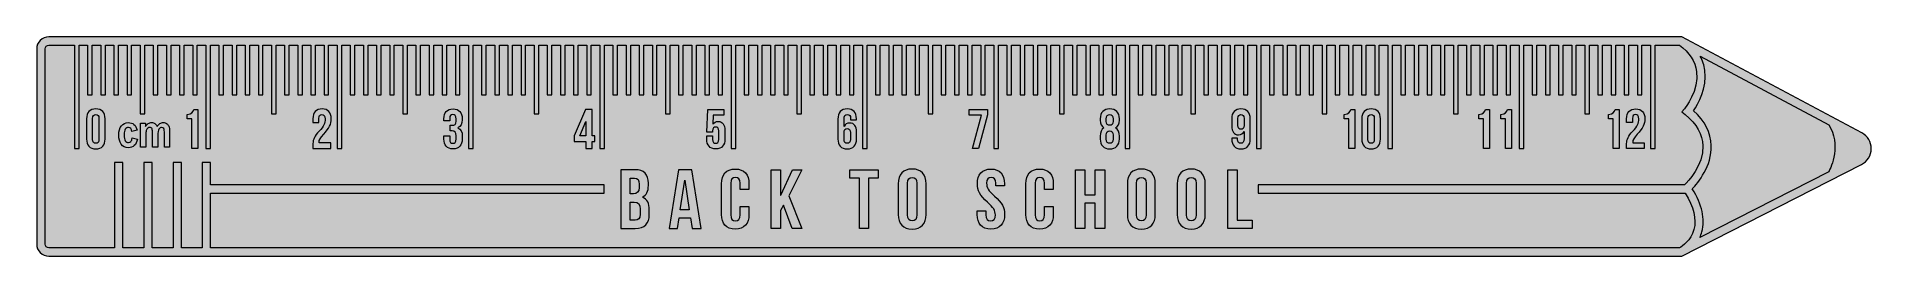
# Model space of a CAD drawing. Header units: inches. Extents: x 1.16 to 6.66, y -1.82 to -1.17.
import ezdxf

# ---------------------------------------------------------------- set-up
doc = ezdxf.new("R2010")
doc.units = ezdxf.units.IN
doc.header["$MEASUREMENT"] = 0
doc.layers.add('ruler', color=7, linetype='Continuous', lineweight=0)

msp = doc.modelspace()

# ---------------------------------------------------------------- hatches: boundary and pattern name
at = {"layer": 'ruler', "true_color": 0xf8e0c5, "transparency": 33554687}
h = msp.add_hatch(color=254, dxfattribs=at)
h.dxf.hatch_style = 2
edge = h.paths.add_edge_path()
edge.add_spline(control_points=[(6.6633, -1.5032), (6.6632, -1.5232), (6.652, -1.5412), (6.6341, -1.5503), (6.6341, -1.5503), (6.0952, -1.8244), (6.0952, -1.8244), (6.0952, -1.8244), (1.2003, -1.8244), (1.2003, -1.8244), (1.1802, -1.8244), (1.1638, -1.808), (1.1638, -1.7879), (1.1638, -1.7879), (1.1638, -1.2048), (1.1638, -1.2048), (1.1638, -1.1847), (1.1802, -1.1683), (1.2003, -1.1683), (1.2003, -1.1683), (6.0954, -1.1683), (6.0954, -1.1683), (6.0954, -1.1683), (6.635, -1.4555), (6.635, -1.4555), (6.6527, -1.4649), (6.6635, -1.4831), (6.6633, -1.5032)], knot_values=[0, 0, 0, 0, 1, 1, 1, 2, 2, 2, 3, 3, 3, 4, 4, 4, 5, 5, 5, 6, 6, 6, 7, 7, 7, 8, 8, 8, 9, 9, 9, 9], degree=3, periodic=0)
at = {"layer": 'ruler', "true_color": 0x333333, "transparency": 33554687}
h = msp.add_hatch(color=250, dxfattribs=at)
h.dxf.hatch_style = 2
edge = h.paths.add_edge_path()
edge.add_spline(control_points=[(4.7624, -1.5659), (4.7624, -1.5659), (4.7348, -1.5659), (4.7348, -1.5659), (4.7348, -1.5659), (4.7348, -1.7415), (4.7348, -1.7415), (4.7348, -1.7415), (4.8078, -1.7415), (4.8078, -1.7415), (4.8078, -1.7415), (4.8078, -1.7164), (4.8078, -1.7164), (4.8078, -1.7164), (4.7624, -1.7164), (4.7624, -1.7164), (4.7624, -1.7164), (4.7624, -1.5659), (4.7624, -1.5659)], knot_values=[0, 0, 0, 0, 1, 1, 1, 2, 2, 2, 3, 3, 3, 4, 4, 4, 5, 5, 5, 6, 6, 6, 6], degree=3, periodic=0)
edge = h.paths.add_edge_path()
edge.add_spline(control_points=[(4.6392, -1.6063), (4.6392, -1.5937), (4.6337, -1.5889), (4.6249, -1.5889), (4.6161, -1.5889), (4.6106, -1.5937), (4.6106, -1.6063), (4.6106, -1.6063), (4.6106, -1.7011), (4.6106, -1.7011), (4.6106, -1.7137), (4.6161, -1.7184), (4.6249, -1.7184), (4.6337, -1.7184), (4.6392, -1.7137), (4.6392, -1.7011), (4.6392, -1.7011), (4.6392, -1.6063), (4.6392, -1.6063)], knot_values=[0, 0, 0, 0, 1, 1, 1, 2, 2, 2, 3, 3, 3, 4, 4, 4, 5, 5, 5, 6, 6, 6, 6], degree=3, periodic=0)
edge = h.paths.add_edge_path()
edge.add_spline(control_points=[(4.6668, -1.608), (4.6668, -1.608), (4.6668, -1.6993), (4.6668, -1.6993), (4.6668, -1.7275), (4.652, -1.7435), (4.6249, -1.7435), (4.5978, -1.7435), (4.583, -1.7275), (4.583, -1.6993), (4.583, -1.6993), (4.583, -1.608), (4.583, -1.608), (4.583, -1.5799), (4.5978, -1.5638), (4.6249, -1.5638), (4.652, -1.5638), (4.6668, -1.5799), (4.6668, -1.608)], knot_values=[0, 0, 0, 0, 1, 1, 1, 2, 2, 2, 3, 3, 3, 4, 4, 4, 5, 5, 5, 6, 6, 6, 6], degree=3, periodic=0)
edge = h.paths.add_edge_path()
edge.add_spline(control_points=[(4.4896, -1.6063), (4.4896, -1.5937), (4.4841, -1.5889), (4.4753, -1.5889), (4.4665, -1.5889), (4.461, -1.5937), (4.461, -1.6063), (4.461, -1.6063), (4.461, -1.7011), (4.461, -1.7011), (4.461, -1.7137), (4.4665, -1.7184), (4.4753, -1.7184), (4.4841, -1.7184), (4.4896, -1.7137), (4.4896, -1.7011), (4.4896, -1.7011), (4.4896, -1.6063), (4.4896, -1.6063)], knot_values=[0, 0, 0, 0, 1, 1, 1, 2, 2, 2, 3, 3, 3, 4, 4, 4, 5, 5, 5, 6, 6, 6, 6], degree=3, periodic=0)
edge = h.paths.add_edge_path()
edge.add_spline(control_points=[(4.5172, -1.608), (4.5172, -1.608), (4.5172, -1.6993), (4.5172, -1.6993), (4.5172, -1.7275), (4.5024, -1.7435), (4.4753, -1.7435), (4.4482, -1.7435), (4.4334, -1.7275), (4.4334, -1.6993), (4.4334, -1.6993), (4.4334, -1.608), (4.4334, -1.608), (4.4334, -1.5799), (4.4482, -1.5638), (4.4753, -1.5638), (4.5024, -1.5638), (4.5172, -1.5799), (4.5172, -1.608)], knot_values=[0, 0, 0, 0, 1, 1, 1, 2, 2, 2, 3, 3, 3, 4, 4, 4, 5, 5, 5, 6, 6, 6, 6], degree=3, periodic=0)
edge = h.paths.add_edge_path()
edge.add_spline(control_points=[(4.3373, -1.6411), (4.3373, -1.6411), (4.3059, -1.6411), (4.3059, -1.6411), (4.3059, -1.6411), (4.3059, -1.5659), (4.3059, -1.5659), (4.3059, -1.5659), (4.2783, -1.5659), (4.2783, -1.5659), (4.2783, -1.5659), (4.2783, -1.7415), (4.2783, -1.7415), (4.2783, -1.7415), (4.3059, -1.7415), (4.3059, -1.7415), (4.3059, -1.7415), (4.3059, -1.6662), (4.3059, -1.6662), (4.3059, -1.6662), (4.3373, -1.6662), (4.3373, -1.6662), (4.3373, -1.6662), (4.3373, -1.7415), (4.3373, -1.7415), (4.3373, -1.7415), (4.3654, -1.7415), (4.3654, -1.7415), (4.3654, -1.7415), (4.3654, -1.5659), (4.3654, -1.5659), (4.3654, -1.5659), (4.3373, -1.5659), (4.3373, -1.5659), (4.3373, -1.5659), (4.3373, -1.6411), (4.3373, -1.6411)], knot_values=[0, 0, 0, 0, 1, 1, 1, 2, 2, 2, 3, 3, 3, 4, 4, 4, 5, 5, 5, 6, 6, 6, 7, 7, 7, 8, 8, 8, 9, 9, 9, 10, 10, 10, 11, 11, 11, 12, 12, 12, 12], degree=3, periodic=0)
edge = h.paths.add_edge_path()
edge.add_spline(control_points=[(4.1702, -1.5638), (4.1431, -1.5638), (4.1291, -1.5799), (4.1291, -1.608), (4.1291, -1.608), (4.1291, -1.6993), (4.1291, -1.6993), (4.1291, -1.7275), (4.1431, -1.7435), (4.1702, -1.7435), (4.1973, -1.7435), (4.2114, -1.7275), (4.2114, -1.6993), (4.2114, -1.6993), (4.2114, -1.676), (4.2114, -1.676), (4.2114, -1.676), (4.1853, -1.676), (4.1853, -1.676), (4.1853, -1.676), (4.1853, -1.7011), (4.1853, -1.7011), (4.1853, -1.7137), (4.1797, -1.7182), (4.171, -1.7182), (4.1622, -1.7182), (4.1566, -1.7137), (4.1566, -1.7011), (4.1566, -1.7011), (4.1566, -1.6063), (4.1566, -1.6063), (4.1566, -1.5937), (4.1622, -1.5889), (4.171, -1.5889), (4.1797, -1.5889), (4.1853, -1.5937), (4.1853, -1.6063), (4.1853, -1.6063), (4.1853, -1.6251), (4.1853, -1.6251), (4.1853, -1.6251), (4.2114, -1.6251), (4.2114, -1.6251), (4.2114, -1.6251), (4.2114, -1.608), (4.2114, -1.608), (4.2114, -1.5799), (4.1973, -1.5638), (4.1702, -1.5638)], knot_values=[0, 0, 0, 0, 1, 1, 1, 2, 2, 2, 3, 3, 3, 4, 4, 4, 5, 5, 5, 6, 6, 6, 7, 7, 7, 8, 8, 8, 9, 9, 9, 10, 10, 10, 11, 11, 11, 12, 12, 12, 13, 13, 13, 14, 14, 14, 15, 15, 15, 16, 16, 16, 16], degree=3, periodic=0)
edge = h.paths.add_edge_path()
edge.add_spline(control_points=[(4.035, -1.6444), (4.0169, -1.6286), (4.0114, -1.6191), (4.0114, -1.6063), (4.0114, -1.5937), (4.0164, -1.5889), (4.0252, -1.5889), (4.0339, -1.5889), (4.039, -1.5937), (4.039, -1.6063), (4.039, -1.6063), (4.039, -1.6135), (4.039, -1.6135), (4.039, -1.6135), (4.0651, -1.6135), (4.0651, -1.6135), (4.0651, -1.6135), (4.0651, -1.608), (4.0651, -1.608), (4.0651, -1.5799), (4.0513, -1.5638), (4.0244, -1.5638), (3.9976, -1.5638), (3.9838, -1.5799), (3.9838, -1.608), (3.9838, -1.6281), (3.991, -1.6426), (4.0141, -1.663), (4.0322, -1.6788), (4.0377, -1.6883), (4.0377, -1.7011), (4.0377, -1.7137), (4.0322, -1.7182), (4.0234, -1.7182), (4.0146, -1.7182), (4.0091, -1.7137), (4.0091, -1.7011), (4.0091, -1.7011), (4.0091, -1.6886), (4.0091, -1.6886), (4.0091, -1.6886), (3.983, -1.6886), (3.983, -1.6886), (3.983, -1.6886), (3.983, -1.6993), (3.983, -1.6993), (3.983, -1.7275), (3.9971, -1.7435), (4.0242, -1.7435), (4.0513, -1.7435), (4.0653, -1.7275), (4.0653, -1.6993), (4.0653, -1.6793), (4.058, -1.6647), (4.035, -1.6444)], knot_values=[0, 0, 0, 0, 1, 1, 1, 2, 2, 2, 3, 3, 3, 4, 4, 4, 5, 5, 5, 6, 6, 6, 7, 7, 7, 8, 8, 8, 9, 9, 9, 10, 10, 10, 11, 11, 11, 12, 12, 12, 13, 13, 13, 14, 14, 14, 15, 15, 15, 16, 16, 16, 17, 17, 17, 18, 18, 18, 18], degree=3, periodic=0)
edge = h.paths.add_edge_path()
edge.add_spline(control_points=[(3.8026, -1.6063), (3.8026, -1.5937), (3.7971, -1.5889), (3.7883, -1.5889), (3.7795, -1.5889), (3.774, -1.5937), (3.774, -1.6063), (3.774, -1.6063), (3.774, -1.7011), (3.774, -1.7011), (3.774, -1.7137), (3.7795, -1.7184), (3.7883, -1.7184), (3.7971, -1.7184), (3.8026, -1.7137), (3.8026, -1.7011), (3.8026, -1.7011), (3.8026, -1.6063), (3.8026, -1.6063)], knot_values=[0, 0, 0, 0, 1, 1, 1, 2, 2, 2, 3, 3, 3, 4, 4, 4, 5, 5, 5, 6, 6, 6, 6], degree=3, periodic=0)
edge = h.paths.add_edge_path()
edge.add_spline(control_points=[(3.8302, -1.608), (3.8302, -1.608), (3.8302, -1.6993), (3.8302, -1.6993), (3.8302, -1.7275), (3.8154, -1.7435), (3.7883, -1.7435), (3.7612, -1.7435), (3.7464, -1.7275), (3.7464, -1.6993), (3.7464, -1.6993), (3.7464, -1.608), (3.7464, -1.608), (3.7464, -1.5799), (3.7612, -1.5638), (3.7883, -1.5638), (3.8154, -1.5638), (3.8302, -1.5799), (3.8302, -1.608)], knot_values=[0, 0, 0, 0, 1, 1, 1, 2, 2, 2, 3, 3, 3, 4, 4, 4, 5, 5, 5, 6, 6, 6, 6], degree=3, periodic=0)
edge = h.paths.add_edge_path()
edge.add_spline(control_points=[(3.6011, -1.5909), (3.6011, -1.5909), (3.63, -1.5909), (3.63, -1.5909), (3.63, -1.5909), (3.63, -1.7415), (3.63, -1.7415), (3.63, -1.7415), (3.6576, -1.7415), (3.6576, -1.7415), (3.6576, -1.7415), (3.6576, -1.5909), (3.6576, -1.5909), (3.6576, -1.5909), (3.6864, -1.5909), (3.6864, -1.5909), (3.6864, -1.5909), (3.6864, -1.5659), (3.6864, -1.5659), (3.6864, -1.5659), (3.6011, -1.5659), (3.6011, -1.5659), (3.6011, -1.5659), (3.6011, -1.5909), (3.6011, -1.5909)], knot_values=[0, 0, 0, 0, 1, 1, 1, 2, 2, 2, 3, 3, 3, 4, 4, 4, 5, 5, 5, 6, 6, 6, 7, 7, 7, 8, 8, 8, 8], degree=3, periodic=0)
edge = h.paths.add_edge_path()
edge.add_spline(control_points=[(3.4297, -1.5659), (3.4297, -1.5659), (3.3941, -1.6419), (3.3941, -1.6419), (3.3941, -1.6419), (3.3936, -1.6419), (3.3936, -1.6419), (3.3936, -1.6419), (3.3936, -1.5659), (3.3936, -1.5659), (3.3936, -1.5659), (3.366, -1.5659), (3.366, -1.5659), (3.366, -1.5659), (3.366, -1.7415), (3.366, -1.7415), (3.366, -1.7415), (3.3936, -1.7415), (3.3936, -1.7415), (3.3936, -1.7415), (3.3936, -1.6876), (3.3936, -1.6876), (3.3936, -1.6876), (3.4021, -1.6715), (3.4021, -1.6715), (3.4021, -1.6715), (3.429, -1.7415), (3.429, -1.7415), (3.429, -1.7415), (3.4573, -1.7415), (3.4573, -1.7415), (3.4573, -1.7415), (3.4189, -1.6441), (3.4189, -1.6441), (3.4189, -1.6441), (3.4573, -1.5659), (3.4573, -1.5659), (3.4573, -1.5659), (3.4297, -1.5659), (3.4297, -1.5659)], knot_values=[0, 0, 0, 0, 1, 1, 1, 2, 2, 2, 3, 3, 3, 4, 4, 4, 5, 5, 5, 6, 6, 6, 7, 7, 7, 8, 8, 8, 9, 9, 9, 10, 10, 10, 11, 11, 11, 12, 12, 12, 13, 13, 13, 13], degree=3, periodic=0)
edge = h.paths.add_edge_path()
edge.add_spline(control_points=[(3.2579, -1.5638), (3.2308, -1.5638), (3.2167, -1.5799), (3.2167, -1.608), (3.2167, -1.608), (3.2167, -1.6993), (3.2167, -1.6993), (3.2167, -1.7275), (3.2308, -1.7435), (3.2579, -1.7435), (3.285, -1.7435), (3.299, -1.7275), (3.299, -1.6993), (3.299, -1.6993), (3.299, -1.676), (3.299, -1.676), (3.299, -1.676), (3.2729, -1.676), (3.2729, -1.676), (3.2729, -1.676), (3.2729, -1.7011), (3.2729, -1.7011), (3.2729, -1.7137), (3.2674, -1.7182), (3.2586, -1.7182), (3.2498, -1.7182), (3.2443, -1.7137), (3.2443, -1.7011), (3.2443, -1.7011), (3.2443, -1.6063), (3.2443, -1.6063), (3.2443, -1.5937), (3.2498, -1.5889), (3.2586, -1.5889), (3.2674, -1.5889), (3.2729, -1.5937), (3.2729, -1.6063), (3.2729, -1.6063), (3.2729, -1.6251), (3.2729, -1.6251), (3.2729, -1.6251), (3.299, -1.6251), (3.299, -1.6251), (3.299, -1.6251), (3.299, -1.608), (3.299, -1.608), (3.299, -1.5799), (3.285, -1.5638), (3.2579, -1.5638)], knot_values=[0, 0, 0, 0, 1, 1, 1, 2, 2, 2, 3, 3, 3, 4, 4, 4, 5, 5, 5, 6, 6, 6, 7, 7, 7, 8, 8, 8, 9, 9, 9, 10, 10, 10, 11, 11, 11, 12, 12, 12, 13, 13, 13, 14, 14, 14, 15, 15, 15, 16, 16, 16, 16], degree=3, periodic=0)
edge = h.paths.add_edge_path()
edge.add_spline(control_points=[(3.1198, -1.6858), (3.1198, -1.6858), (3.1068, -1.597), (3.1068, -1.597), (3.1068, -1.597), (3.1063, -1.597), (3.1063, -1.597), (3.1063, -1.597), (3.0932, -1.6858), (3.0932, -1.6858), (3.0932, -1.6858), (3.1198, -1.6858), (3.1198, -1.6858)], knot_values=[0, 0, 0, 0, 1, 1, 1, 2, 2, 2, 3, 3, 3, 4, 4, 4, 4], degree=3, periodic=0)
edge = h.paths.add_edge_path()
edge.add_spline(control_points=[(3.1281, -1.5659), (3.1281, -1.5659), (3.1562, -1.7415), (3.1562, -1.7415), (3.1562, -1.7415), (3.1284, -1.7415), (3.1284, -1.7415), (3.1284, -1.7415), (3.1236, -1.7096), (3.1236, -1.7096), (3.1236, -1.7096), (3.0897, -1.7096), (3.0897, -1.7096), (3.0897, -1.7096), (3.085, -1.7415), (3.085, -1.7415), (3.085, -1.7415), (3.0596, -1.7415), (3.0596, -1.7415), (3.0596, -1.7415), (3.0877, -1.5659), (3.0877, -1.5659), (3.0877, -1.5659), (3.1281, -1.5659), (3.1281, -1.5659)], knot_values=[0, 0, 0, 0, 1, 1, 1, 2, 2, 2, 3, 3, 3, 4, 4, 4, 5, 5, 5, 6, 6, 6, 7, 7, 7, 8, 8, 8, 8], degree=3, periodic=0)
edge = h.paths.add_edge_path()
edge.add_spline(control_points=[(2.9725, -1.6838), (2.9725, -1.6675), (2.9673, -1.6625), (2.9547, -1.6625), (2.9547, -1.6625), (2.9424, -1.6625), (2.9424, -1.6625), (2.9424, -1.6625), (2.9424, -1.7164), (2.9424, -1.7164), (2.9424, -1.7164), (2.9582, -1.7164), (2.9582, -1.7164), (2.9675, -1.7164), (2.9725, -1.7121), (2.9725, -1.6991), (2.9725, -1.6991), (2.9725, -1.6838), (2.9725, -1.6838)], knot_values=[0, 0, 0, 0, 1, 1, 1, 2, 2, 2, 3, 3, 3, 4, 4, 4, 5, 5, 5, 6, 6, 6, 6], degree=3, periodic=0)
edge = h.paths.add_edge_path()
edge.add_spline(control_points=[(2.9424, -1.6374), (2.9424, -1.6374), (2.9532, -1.6374), (2.9532, -1.6374), (2.9635, -1.6374), (2.9698, -1.6329), (2.9698, -1.6188), (2.9698, -1.6188), (2.9698, -1.609), (2.9698, -1.609), (2.9698, -1.5965), (2.9655, -1.5909), (2.9557, -1.5909), (2.9557, -1.5909), (2.9424, -1.5909), (2.9424, -1.5909), (2.9424, -1.5909), (2.9424, -1.6374), (2.9424, -1.6374)], knot_values=[0, 0, 0, 0, 1, 1, 1, 2, 2, 2, 3, 3, 3, 4, 4, 4, 5, 5, 5, 6, 6, 6, 6], degree=3, periodic=0)
edge = h.paths.add_edge_path()
edge.add_spline(control_points=[(3.0001, -1.6855), (3.0001, -1.6855), (3.0001, -1.6998), (3.0001, -1.6998), (3.0001, -1.7269), (2.9858, -1.7415), (2.9582, -1.7415), (2.9582, -1.7415), (2.9148, -1.7415), (2.9148, -1.7415), (2.9148, -1.7415), (2.9148, -1.5659), (2.9148, -1.5659), (2.9148, -1.5659), (2.9565, -1.5659), (2.9565, -1.5659), (2.9851, -1.5659), (2.9974, -1.5792), (2.9974, -1.6063), (2.9974, -1.6063), (2.9974, -1.6125), (2.9974, -1.6125), (2.9974, -1.6306), (2.9919, -1.6419), (2.9796, -1.6477), (2.9796, -1.6477), (2.9796, -1.6482), (2.9796, -1.6482), (2.9944, -1.6539), (3.0001, -1.667), (3.0001, -1.6855)], knot_values=[0, 0, 0, 0, 1, 1, 1, 2, 2, 2, 3, 3, 3, 4, 4, 4, 5, 5, 5, 6, 6, 6, 7, 7, 7, 8, 8, 8, 9, 9, 9, 10, 10, 10, 10], degree=3, periodic=0)
edge = h.paths.add_edge_path()
edge.add_spline(control_points=[(3.227, -1.4742), (3.227, -1.4742), (3.227, -1.4482), (3.227, -1.4482), (3.227, -1.431), (3.2202, -1.4215), (3.2067, -1.4215), (3.1994, -1.4215), (3.1942, -1.4245), (3.1909, -1.43), (3.1909, -1.43), (3.1906, -1.43), (3.1906, -1.43), (3.1906, -1.43), (3.1921, -1.4022), (3.1921, -1.4022), (3.1921, -1.4022), (3.224, -1.4022), (3.224, -1.4022), (3.224, -1.4022), (3.224, -1.3855), (3.224, -1.3855), (3.224, -1.3855), (3.1757, -1.3855), (3.1757, -1.3855), (3.1757, -1.3855), (3.1724, -1.4532), (3.1724, -1.4532), (3.1724, -1.4532), (3.1897, -1.4532), (3.1897, -1.4532), (3.1897, -1.4532), (3.1897, -1.4497), (3.1897, -1.4497), (3.1897, -1.4414), (3.1934, -1.4382), (3.1992, -1.4382), (3.205, -1.4382), (3.2087, -1.4414), (3.2087, -1.4497), (3.2087, -1.4497), (3.2087, -1.4753), (3.2087, -1.4753), (3.2087, -1.4837), (3.205, -1.4867), (3.1992, -1.4867), (3.1934, -1.4867), (3.1897, -1.4837), (3.1897, -1.4753), (3.1897, -1.4753), (3.1897, -1.4645), (3.1897, -1.4645), (3.1897, -1.4645), (3.1724, -1.4645), (3.1724, -1.4645), (3.1724, -1.4645), (3.1724, -1.4742), (3.1724, -1.4742), (3.1724, -1.4928), (3.1817, -1.5035), (3.1997, -1.5035), (3.2177, -1.5035), (3.227, -1.4928), (3.227, -1.4742)], knot_values=[0, 0, 0, 0, 1, 1, 1, 2, 2, 2, 3, 3, 3, 4, 4, 4, 5, 5, 5, 6, 6, 6, 7, 7, 7, 8, 8, 8, 9, 9, 9, 10, 10, 10, 11, 11, 11, 12, 12, 12, 13, 13, 13, 14, 14, 14, 15, 15, 15, 16, 16, 16, 17, 17, 17, 18, 18, 18, 19, 19, 19, 20, 20, 20, 21, 21, 21, 21], degree=3, periodic=0)
edge = h.paths.add_edge_path()
edge.add_spline(control_points=[(4.7645, -1.4334), (4.7645, -1.4417), (4.7682, -1.4448), (4.774, -1.4448), (4.7798, -1.4448), (4.7835, -1.4417), (4.7835, -1.4334), (4.7835, -1.4334), (4.7835, -1.4124), (4.7835, -1.4124), (4.7835, -1.404), (4.7798, -1.401), (4.774, -1.401), (4.7682, -1.401), (4.7645, -1.404), (4.7645, -1.4124), (4.7645, -1.4124), (4.7645, -1.4334), (4.7645, -1.4334)], knot_values=[0, 0, 0, 0, 1, 1, 1, 2, 2, 2, 3, 3, 3, 4, 4, 4, 5, 5, 5, 6, 6, 6, 6], degree=3, periodic=0)
edge = h.paths.add_edge_path()
edge.add_spline(control_points=[(4.7462, -1.4349), (4.7462, -1.4349), (4.7462, -1.4135), (4.7462, -1.4135), (4.7462, -1.3949), (4.756, -1.3842), (4.774, -1.3842), (4.792, -1.3842), (4.8018, -1.3949), (4.8018, -1.4135), (4.8018, -1.4135), (4.8018, -1.4732), (4.8018, -1.4732), (4.8018, -1.4928), (4.7928, -1.5035), (4.7738, -1.5035), (4.7559, -1.5035), (4.7465, -1.4928), (4.7465, -1.4742), (4.7465, -1.4742), (4.7465, -1.4712), (4.7465, -1.4712), (4.7465, -1.4712), (4.7638, -1.4712), (4.7638, -1.4712), (4.7638, -1.4712), (4.7638, -1.4753), (4.7638, -1.4753), (4.7638, -1.4837), (4.7675, -1.4868), (4.7733, -1.4868), (4.7798, -1.4868), (4.7835, -1.4837), (4.7835, -1.4725), (4.7835, -1.4725), (4.7835, -1.4513), (4.7835, -1.4513), (4.7835, -1.4513), (4.7832, -1.4513), (4.7832, -1.4513), (4.78, -1.458), (4.7747, -1.4615), (4.7665, -1.4615), (4.753, -1.4615), (4.7462, -1.452), (4.7462, -1.4349)], knot_values=[0, 0, 0, 0, 1, 1, 1, 2, 2, 2, 3, 3, 3, 4, 4, 4, 5, 5, 5, 6, 6, 6, 7, 7, 7, 8, 8, 8, 9, 9, 9, 10, 10, 10, 11, 11, 11, 12, 12, 12, 13, 13, 13, 14, 14, 14, 15, 15, 15, 15], degree=3, periodic=0)
edge = h.paths.add_edge_path()
edge.add_spline(control_points=[(6.536, -1.4311), (6.536, -1.4311), (6.1509, -1.2262), (6.1509, -1.2262), (6.1581, -1.2395), (6.1627, -1.2536), (6.1647, -1.2686), (6.1718, -1.3216), (6.1443, -1.3693), (6.1305, -1.3894), (6.1648, -1.4202), (6.1828, -1.4552), (6.1839, -1.4935), (6.1857, -1.5543), (6.1444, -1.6047), (6.127, -1.6232), (6.1563, -1.6703), (6.166, -1.7134), (6.1557, -1.7513), (6.154, -1.7576), (6.1518, -1.7634), (6.1493, -1.7689), (6.1493, -1.7689), (6.5358, -1.5723), (6.5358, -1.5723), (6.5433, -1.5577), (6.5738, -1.4905), (6.536, -1.4311)], knot_values=[0, 0, 0, 0, 1, 1, 1, 2, 2, 2, 3, 3, 3, 4, 4, 4, 5, 5, 5, 6, 6, 6, 7, 7, 7, 8, 8, 8, 9, 9, 9, 9], degree=3, periodic=0)
edge = h.paths.add_edge_path()
edge.add_spline(control_points=[(6.1053, -1.636), (6.1053, -1.636), (4.8256, -1.636), (4.8256, -1.636), (4.8256, -1.636), (4.8256, -1.611), (4.8256, -1.611), (4.8256, -1.611), (6.104, -1.611), (6.104, -1.611), (6.1125, -1.6026), (6.1607, -1.5526), (6.1589, -1.4942), (6.1579, -1.4602), (6.1399, -1.4289), (6.1056, -1.401), (6.1056, -1.401), (6.0958, -1.3931), (6.0958, -1.3931), (6.0958, -1.3931), (6.1039, -1.3833), (6.1039, -1.3833), (6.1043, -1.3828), (6.1477, -1.3294), (6.1399, -1.2718), (6.1359, -1.2418), (6.1184, -1.2155), (6.0881, -1.1933), (6.0881, -1.1933), (6.0154, -1.1933), (6.0154, -1.1933), (6.0154, -1.1933), (6.0154, -1.5022), (6.0154, -1.5022), (6.0154, -1.5022), (6.0015, -1.5022), (6.0015, -1.5022), (6.0015, -1.5022), (6.0015, -1.1933), (6.0015, -1.1933), (6.0015, -1.1933), (5.976, -1.1933), (5.976, -1.1933), (5.976, -1.1933), (5.976, -1.3415), (5.976, -1.3415), (5.976, -1.3415), (5.9622, -1.3415), (5.9622, -1.3415), (5.9622, -1.3415), (5.9622, -1.1933), (5.9622, -1.1933), (5.9622, -1.1933), (5.9367, -1.1933), (5.9367, -1.1933), (5.9367, -1.1933), (5.9367, -1.3415), (5.9367, -1.3415), (5.9367, -1.3415), (5.9228, -1.3415), (5.9228, -1.3415), (5.9228, -1.3415), (5.9228, -1.1933), (5.9228, -1.1933), (5.9228, -1.1933), (5.8973, -1.1933), (5.8973, -1.1933), (5.8973, -1.1933), (5.8973, -1.3415), (5.8973, -1.3415), (5.8973, -1.3415), (5.8834, -1.3415), (5.8834, -1.3415), (5.8834, -1.3415), (5.8834, -1.1933), (5.8834, -1.1933), (5.8834, -1.1933), (5.8579, -1.1933), (5.8579, -1.1933), (5.8579, -1.1933), (5.8579, -1.3415), (5.8579, -1.3415), (5.8579, -1.3415), (5.844, -1.3415), (5.844, -1.3415), (5.844, -1.3415), (5.844, -1.1933), (5.844, -1.1933), (5.844, -1.1933), (5.8186, -1.1933), (5.8186, -1.1933), (5.8186, -1.1933), (5.8186, -1.3987), (5.8186, -1.3987), (5.8186, -1.3987), (5.8047, -1.3987), (5.8047, -1.3987), (5.8047, -1.3987), (5.8047, -1.1933), (5.8047, -1.1933), (5.8047, -1.1933), (5.7792, -1.1933), (5.7792, -1.1933), (5.7792, -1.1933), (5.7792, -1.3415), (5.7792, -1.3415), (5.7792, -1.3415), (5.7653, -1.3415), (5.7653, -1.3415), (5.7653, -1.3415), (5.7653, -1.1933), (5.7653, -1.1933), (5.7653, -1.1933), (5.7398, -1.1933), (5.7398, -1.1933), (5.7398, -1.1933), (5.7398, -1.3415), (5.7398, -1.3415), (5.7398, -1.3415), (5.7259, -1.3415), (5.7259, -1.3415), (5.7259, -1.3415), (5.7259, -1.1933), (5.7259, -1.1933), (5.7259, -1.1933), (5.7005, -1.1933), (5.7005, -1.1933), (5.7005, -1.1933), (5.7005, -1.3415), (5.7005, -1.3415), (5.7005, -1.3415), (5.6866, -1.3415), (5.6866, -1.3415), (5.6866, -1.3415), (5.6866, -1.1933), (5.6866, -1.1933), (5.6866, -1.1933), (5.6611, -1.1933), (5.6611, -1.1933), (5.6611, -1.1933), (5.6611, -1.3415), (5.6611, -1.3415), (5.6611, -1.3415), (5.6472, -1.3415), (5.6472, -1.3415), (5.6472, -1.3415), (5.6472, -1.1933), (5.6472, -1.1933), (5.6472, -1.1933), (5.6217, -1.1933), (5.6217, -1.1933), (5.6217, -1.1933), (5.6217, -1.5022), (5.6217, -1.5022), (5.6217, -1.5022), (5.6078, -1.5022), (5.6078, -1.5022), (5.6078, -1.5022), (5.6078, -1.1933), (5.6078, -1.1933), (5.6078, -1.1933), (5.5823, -1.1933), (5.5823, -1.1933), (5.5823, -1.1933), (5.5823, -1.3415), (5.5823, -1.3415), (5.5823, -1.3415), (5.5685, -1.3415), (5.5685, -1.3415), (5.5685, -1.3415), (5.5685, -1.1933), (5.5685, -1.1933), (5.5685, -1.1933), (5.543, -1.1933), (5.543, -1.1933), (5.543, -1.1933), (5.543, -1.3415), (5.543, -1.3415), (5.543, -1.3415), (5.5291, -1.3415), (5.5291, -1.3415), (5.5291, -1.3415), (5.5291, -1.1933), (5.5291, -1.1933), (5.5291, -1.1933), (5.5036, -1.1933), (5.5036, -1.1933), (5.5036, -1.1933), (5.5036, -1.3415), (5.5036, -1.3415), (5.5036, -1.3415), (5.4897, -1.3415), (5.4897, -1.3415), (5.4897, -1.3415), (5.4897, -1.1933), (5.4897, -1.1933), (5.4897, -1.1933), (5.4642, -1.1933), (5.4642, -1.1933), (5.4642, -1.1933), (5.4642, -1.3415), (5.4642, -1.3415), (5.4642, -1.3415), (5.4503, -1.3415), (5.4503, -1.3415), (5.4503, -1.3415), (5.4503, -1.1933), (5.4503, -1.1933), (5.4503, -1.1933), (5.4249, -1.1933), (5.4249, -1.1933), (5.4249, -1.1933), (5.4249, -1.3987), (5.4249, -1.3987), (5.4249, -1.3987), (5.411, -1.3987), (5.411, -1.3987), (5.411, -1.3987), (5.411, -1.1933), (5.411, -1.1933), (5.411, -1.1933), (5.3855, -1.1933), (5.3855, -1.1933), (5.3855, -1.1933), (5.3855, -1.3415), (5.3855, -1.3415), (5.3855, -1.3415), (5.3716, -1.3415), (5.3716, -1.3415), (5.3716, -1.3415), (5.3716, -1.1933), (5.3716, -1.1933), (5.3716, -1.1933), (5.3461, -1.1933), (5.3461, -1.1933), (5.3461, -1.1933), (5.3461, -1.3415), (5.3461, -1.3415), (5.3461, -1.3415), (5.3322, -1.3415), (5.3322, -1.3415), (5.3322, -1.3415), (5.3322, -1.1933), (5.3322, -1.1933), (5.3322, -1.1933), (5.3068, -1.1933), (5.3068, -1.1933), (5.3068, -1.1933), (5.3068, -1.3415), (5.3068, -1.3415), (5.3068, -1.3415), (5.2929, -1.3415), (5.2929, -1.3415), (5.2929, -1.3415), (5.2929, -1.1933), (5.2929, -1.1933), (5.2929, -1.1933), (5.2674, -1.1933), (5.2674, -1.1933), (5.2674, -1.1933), (5.2674, -1.3415), (5.2674, -1.3415), (5.2674, -1.3415), (5.2535, -1.3415), (5.2535, -1.3415), (5.2535, -1.3415), (5.2535, -1.1933), (5.2535, -1.1933), (5.2535, -1.1933), (5.228, -1.1933), (5.228, -1.1933), (5.228, -1.1933), (5.228, -1.5022), (5.228, -1.5022), (5.228, -1.5022), (5.2141, -1.5022), (5.2141, -1.5022), (5.2141, -1.5022), (5.2141, -1.1933), (5.2141, -1.1933), (5.2141, -1.1933), (5.1886, -1.1933), (5.1886, -1.1933), (5.1886, -1.1933), (5.1886, -1.3415), (5.1886, -1.3415), (5.1886, -1.3415), (5.1748, -1.3415), (5.1748, -1.3415), (5.1748, -1.3415), (5.1748, -1.1933), (5.1748, -1.1933), (5.1748, -1.1933), (5.1493, -1.1933), (5.1493, -1.1933), (5.1493, -1.1933), (5.1493, -1.3415), (5.1493, -1.3415), (5.1493, -1.3415), (5.1354, -1.3415), (5.1354, -1.3415), (5.1354, -1.3415), (5.1354, -1.1933), (5.1354, -1.1933), (5.1354, -1.1933), (5.1099, -1.1933), (5.1099, -1.1933), (5.1099, -1.1933), (5.1099, -1.3415), (5.1099, -1.3415), (5.1099, -1.3415), (5.096, -1.3415), (5.096, -1.3415), (5.096, -1.3415), (5.096, -1.1933), (5.096, -1.1933), (5.096, -1.1933), (5.0705, -1.1933), (5.0705, -1.1933), (5.0705, -1.1933), (5.0705, -1.3415), (5.0705, -1.3415), (5.0705, -1.3415), (5.0566, -1.3415), (5.0566, -1.3415), (5.0566, -1.3415), (5.0566, -1.1933), (5.0566, -1.1933), (5.0566, -1.1933), (5.0312, -1.1933), (5.0312, -1.1933), (5.0312, -1.1933), (5.0312, -1.3987), (5.0312, -1.3987), (5.0312, -1.3987), (5.0173, -1.3987), (5.0173, -1.3987), (5.0173, -1.3987), (5.0173, -1.1933), (5.0173, -1.1933), (5.0173, -1.1933), (4.9918, -1.1933), (4.9918, -1.1933), (4.9918, -1.1933), (4.9918, -1.3415), (4.9918, -1.3415), (4.9918, -1.3415), (4.9779, -1.3415), (4.9779, -1.3415), (4.9779, -1.3415), (4.9779, -1.1933), (4.9779, -1.1933), (4.9779, -1.1933), (4.9524, -1.1933), (4.9524, -1.1933), (4.9524, -1.1933), (4.9524, -1.3415), (4.9524, -1.3415), (4.9524, -1.3415), (4.9385, -1.3415), (4.9385, -1.3415), (4.9385, -1.3415), (4.9385, -1.1933), (4.9385, -1.1933), (4.9385, -1.1933), (4.9131, -1.1933), (4.9131, -1.1933), (4.9131, -1.1933), (4.9131, -1.3415), (4.9131, -1.3415), (4.9131, -1.3415), (4.8992, -1.3415), (4.8992, -1.3415), (4.8992, -1.3415), (4.8992, -1.1933), (4.8992, -1.1933), (4.8992, -1.1933), (4.8737, -1.1933), (4.8737, -1.1933), (4.8737, -1.1933), (4.8737, -1.3415), (4.8737, -1.3415), (4.8737, -1.3415), (4.8598, -1.3415), (4.8598, -1.3415), (4.8598, -1.3415), (4.8598, -1.1933), (4.8598, -1.1933), (4.8598, -1.1933), (4.8343, -1.1933), (4.8343, -1.1933), (4.8343, -1.1933), (4.8343, -1.5022), (4.8343, -1.5022), (4.8343, -1.5022), (4.8204, -1.5022), (4.8204, -1.5022), (4.8204, -1.5022), (4.8204, -1.1933), (4.8204, -1.1933), (4.8204, -1.1933), (4.7949, -1.1933), (4.7949, -1.1933), (4.7949, -1.1933), (4.7949, -1.3415), (4.7949, -1.3415), (4.7949, -1.3415), (4.7811, -1.3415), (4.7811, -1.3415), (4.7811, -1.3415), (4.7811, -1.1933), (4.7811, -1.1933), (4.7811, -1.1933), (4.7556, -1.1933), (4.7556, -1.1933), (4.7556, -1.1933), (4.7556, -1.3415), (4.7556, -1.3415), (4.7556, -1.3415), (4.7417, -1.3415), (4.7417, -1.3415), (4.7417, -1.3415), (4.7417, -1.1933), (4.7417, -1.1933), (4.7417, -1.1933), (4.7162, -1.1933), (4.7162, -1.1933), (4.7162, -1.1933), (4.7162, -1.3415), (4.7162, -1.3415), (4.7162, -1.3415), (4.7023, -1.3415), (4.7023, -1.3415), (4.7023, -1.3415), (4.7023, -1.1933), (4.7023, -1.1933), (4.7023, -1.1933), (4.6768, -1.1933), (4.6768, -1.1933), (4.6768, -1.1933), (4.6768, -1.3415), (4.6768, -1.3415), (4.6768, -1.3415), (4.6629, -1.3415), (4.6629, -1.3415), (4.6629, -1.3415), (4.6629, -1.1933), (4.6629, -1.1933), (4.6629, -1.1933), (4.6375, -1.1933), (4.6375, -1.1933), (4.6375, -1.1933), (4.6375, -1.3987), (4.6375, -1.3987), (4.6375, -1.3987), (4.6236, -1.3987), (4.6236, -1.3987), (4.6236, -1.3987), (4.6236, -1.1933), (4.6236, -1.1933), (4.6236, -1.1933), (4.5981, -1.1933), (4.5981, -1.1933), (4.5981, -1.1933), (4.5981, -1.3415), (4.5981, -1.3415), (4.5981, -1.3415), (4.5842, -1.3415), (4.5842, -1.3415), (4.5842, -1.3415), (4.5842, -1.1933), (4.5842, -1.1933), (4.5842, -1.1933), (4.5587, -1.1933), (4.5587, -1.1933), (4.5587, -1.1933), (4.5587, -1.3415), (4.5587, -1.3415), (4.5587, -1.3415), (4.5448, -1.3415), (4.5448, -1.3415), (4.5448, -1.3415), (4.5448, -1.1933), (4.5448, -1.1933), (4.5448, -1.1933), (4.5193, -1.1933), (4.5193, -1.1933), (4.5193, -1.1933), (4.5193, -1.3415), (4.5193, -1.3415), (4.5193, -1.3415), (4.5055, -1.3415), (4.5055, -1.3415), (4.5055, -1.3415), (4.5055, -1.1933), (4.5055, -1.1933), (4.5055, -1.1933), (4.48, -1.1933), (4.48, -1.1933), (4.48, -1.1933), (4.48, -1.3415), (4.48, -1.3415), (4.48, -1.3415), (4.4661, -1.3415), (4.4661, -1.3415), (4.4661, -1.3415), (4.4661, -1.1933), (4.4661, -1.1933), (4.4661, -1.1933), (4.4406, -1.1933), (4.4406, -1.1933), (4.4406, -1.1933), (4.4406, -1.5022), (4.4406, -1.5022), (4.4406, -1.5022), (4.4267, -1.5022), (4.4267, -1.5022), (4.4267, -1.5022), (4.4267, -1.1933), (4.4267, -1.1933), (4.4267, -1.1933), (4.4012, -1.1933), (4.4012, -1.1933), (4.4012, -1.1933), (4.4012, -1.3415), (4.4012, -1.3415), (4.4012, -1.3415), (4.3874, -1.3415), (4.3874, -1.3415), (4.3874, -1.3415), (4.3874, -1.1933), (4.3874, -1.1933), (4.3874, -1.1933), (4.3619, -1.1933), (4.3619, -1.1933), (4.3619, -1.1933), (4.3619, -1.3415), (4.3619, -1.3415), (4.3619, -1.3415), (4.348, -1.3415), (4.348, -1.3415), (4.348, -1.3415), (4.348, -1.1933), (4.348, -1.1933), (4.348, -1.1933), (4.3225, -1.1933), (4.3225, -1.1933), (4.3225, -1.1933), (4.3225, -1.3415), (4.3225, -1.3415), (4.3225, -1.3415), (4.3086, -1.3415), (4.3086, -1.3415), (4.3086, -1.3415), (4.3086, -1.1933), (4.3086, -1.1933), (4.3086, -1.1933), (4.2831, -1.1933), (4.2831, -1.1933), (4.2831, -1.1933), (4.2831, -1.3415), (4.2831, -1.3415), (4.2831, -1.3415), (4.2692, -1.3415), (4.2692, -1.3415), (4.2692, -1.3415), (4.2692, -1.1933), (4.2692, -1.1933), (4.2692, -1.1933), (4.2438, -1.1933), (4.2438, -1.1933), (4.2438, -1.1933), (4.2438, -1.3987), (4.2438, -1.3987), (4.2438, -1.3987), (4.2299, -1.3987), (4.2299, -1.3987), (4.2299, -1.3987), (4.2299, -1.1933), (4.2299, -1.1933), (4.2299, -1.1933), (4.2044, -1.1933), (4.2044, -1.1933), (4.2044, -1.1933), (4.2044, -1.3415), (4.2044, -1.3415), (4.2044, -1.3415), (4.1905, -1.3415), (4.1905, -1.3415), (4.1905, -1.3415), (4.1905, -1.1933), (4.1905, -1.1933), (4.1905, -1.1933), (4.165, -1.1933), (4.165, -1.1933), (4.165, -1.1933), (4.165, -1.3415), (4.165, -1.3415), (4.165, -1.3415), (4.1511, -1.3415), (4.1511, -1.3415), (4.1511, -1.3415), (4.1511, -1.1933), (4.1511, -1.1933), (4.1511, -1.1933), (4.1256, -1.1933), (4.1256, -1.1933), (4.1256, -1.1933), (4.1256, -1.3415), (4.1256, -1.3415), (4.1256, -1.3415), (4.1118, -1.3415), (4.1118, -1.3415), (4.1118, -1.3415), (4.1118, -1.1933), (4.1118, -1.1933), (4.1118, -1.1933), (4.0863, -1.1933), (4.0863, -1.1933), (4.0863, -1.1933), (4.0863, -1.3415), (4.0863, -1.3415), (4.0863, -1.3415), (4.0724, -1.3415), (4.0724, -1.3415), (4.0724, -1.3415), (4.0724, -1.1933), (4.0724, -1.1933), (4.0724, -1.1933), (4.0469, -1.1933), (4.0469, -1.1933), (4.0469, -1.1933), (4.0469, -1.5022), (4.0469, -1.5022), (4.0469, -1.5022), (4.033, -1.5022), (4.033, -1.5022), (4.033, -1.5022), (4.033, -1.1933), (4.033, -1.1933), (4.033, -1.1933), (4.0075, -1.1933), (4.0075, -1.1933), (4.0075, -1.1933), (4.0075, -1.3415), (4.0075, -1.3415), (4.0075, -1.3415), (3.9936, -1.3415), (3.9936, -1.3415), (3.9936, -1.3415), (3.9936, -1.1933), (3.9936, -1.1933), (3.9936, -1.1933), (3.9682, -1.1933), (3.9682, -1.1933), (3.9682, -1.1933), (3.9682, -1.3415), (3.9682, -1.3415), (3.9682, -1.3415), (3.9543, -1.3415), (3.9543, -1.3415), (3.9543, -1.3415), (3.9543, -1.1933), (3.9543, -1.1933), (3.9543, -1.1933), (3.9288, -1.1933), (3.9288, -1.1933), (3.9288, -1.1933), (3.9288, -1.3415), (3.9288, -1.3415), (3.9288, -1.3415), (3.9149, -1.3415), (3.9149, -1.3415), (3.9149, -1.3415), (3.9149, -1.1933), (3.9149, -1.1933), (3.9149, -1.1933), (3.8894, -1.1933), (3.8894, -1.1933), (3.8894, -1.1933), (3.8894, -1.3415), (3.8894, -1.3415), (3.8894, -1.3415), (3.8755, -1.3415), (3.8755, -1.3415), (3.8755, -1.3415), (3.8755, -1.1933), (3.8755, -1.1933), (3.8755, -1.1933), (3.8501, -1.1933), (3.8501, -1.1933), (3.8501, -1.1933), (3.8501, -1.3987), (3.8501, -1.3987), (3.8501, -1.3987), (3.8362, -1.3987), (3.8362, -1.3987), (3.8362, -1.3987), (3.8362, -1.1933), (3.8362, -1.1933), (3.8362, -1.1933), (3.8107, -1.1933), (3.8107, -1.1933), (3.8107, -1.1933), (3.8107, -1.3415), (3.8107, -1.3415), (3.8107, -1.3415), (3.7968, -1.3415), (3.7968, -1.3415), (3.7968, -1.3415), (3.7968, -1.1933), (3.7968, -1.1933), (3.7968, -1.1933), (3.7713, -1.1933), (3.7713, -1.1933), (3.7713, -1.1933), (3.7713, -1.3415), (3.7713, -1.3415), (3.7713, -1.3415), (3.7574, -1.3415), (3.7574, -1.3415), (3.7574, -1.3415), (3.7574, -1.1933), (3.7574, -1.1933), (3.7574, -1.1933), (3.732, -1.1933), (3.732, -1.1933), (3.732, -1.1933), (3.732, -1.3415), (3.732, -1.3415), (3.732, -1.3415), (3.7181, -1.3415), (3.7181, -1.3415), (3.7181, -1.3415), (3.7181, -1.1933), (3.7181, -1.1933), (3.7181, -1.1933), (3.6926, -1.1933), (3.6926, -1.1933), (3.6926, -1.1933), (3.6926, -1.3415), (3.6926, -1.3415), (3.6926, -1.3415), (3.6787, -1.3415), (3.6787, -1.3415), (3.6787, -1.3415), (3.6787, -1.1933), (3.6787, -1.1933), (3.6787, -1.1933), (3.6532, -1.1933), (3.6532, -1.1933), (3.6532, -1.1933), (3.6532, -1.5022), (3.6532, -1.5022), (3.6532, -1.5022), (3.6393, -1.5022), (3.6393, -1.5022), (3.6393, -1.5022), (3.6393, -1.1933), (3.6393, -1.1933), (3.6393, -1.1933), (3.6138, -1.1933), (3.6138, -1.1933), (3.6138, -1.1933), (3.6138, -1.3415), (3.6138, -1.3415), (3.6138, -1.3415), (3.6, -1.3415), (3.6, -1.3415), (3.6, -1.3415), (3.6, -1.1933), (3.6, -1.1933), (3.6, -1.1933), (3.5745, -1.1933), (3.5745, -1.1933), (3.5745, -1.1933), (3.5745, -1.3415), (3.5745, -1.3415), (3.5745, -1.3415), (3.5606, -1.3415), (3.5606, -1.3415), (3.5606, -1.3415), (3.5606, -1.1933), (3.5606, -1.1933), (3.5606, -1.1933), (3.5351, -1.1933), (3.5351, -1.1933), (3.5351, -1.1933), (3.5351, -1.3415), (3.5351, -1.3415), (3.5351, -1.3415), (3.5212, -1.3415), (3.5212, -1.3415), (3.5212, -1.3415), (3.5212, -1.1933), (3.5212, -1.1933), (3.5212, -1.1933), (3.4957, -1.1933), (3.4957, -1.1933), (3.4957, -1.1933), (3.4957, -1.3415), (3.4957, -1.3415), (3.4957, -1.3415), (3.4818, -1.3415), (3.4818, -1.3415), (3.4818, -1.3415), (3.4818, -1.1933), (3.4818, -1.1933), (3.4818, -1.1933), (3.4564, -1.1933), (3.4564, -1.1933), (3.4564, -1.1933), (3.4564, -1.3987), (3.4564, -1.3987), (3.4564, -1.3987), (3.4425, -1.3987), (3.4425, -1.3987), (3.4425, -1.3987), (3.4425, -1.1933), (3.4425, -1.1933), (3.4425, -1.1933), (3.417, -1.1933), (3.417, -1.1933), (3.417, -1.1933), (3.417, -1.3415), (3.417, -1.3415), (3.417, -1.3415), (3.4031, -1.3415), (3.4031, -1.3415), (3.4031, -1.3415), (3.4031, -1.1933), (3.4031, -1.1933), (3.4031, -1.1933), (3.3776, -1.1933), (3.3776, -1.1933), (3.3776, -1.1933), (3.3776, -1.3415), (3.3776, -1.3415), (3.3776, -1.3415), (3.3637, -1.3415), (3.3637, -1.3415), (3.3637, -1.3415), (3.3637, -1.1933), (3.3637, -1.1933), (3.3637, -1.1933), (3.3383, -1.1933), (3.3383, -1.1933), (3.3383, -1.1933), (3.3383, -1.3415), (3.3383, -1.3415), (3.3383, -1.3415), (3.3244, -1.3415), (3.3244, -1.3415), (3.3244, -1.3415), (3.3244, -1.1933), (3.3244, -1.1933), (3.3244, -1.1933), (3.2989, -1.1933), (3.2989, -1.1933), (3.2989, -1.1933), (3.2989, -1.3415), (3.2989, -1.3415), (3.2989, -1.3415), (3.285, -1.3415), (3.285, -1.3415), (3.285, -1.3415), (3.285, -1.1933), (3.285, -1.1933), (3.285, -1.1933), (3.2595, -1.1933), (3.2595, -1.1933), (3.2595, -1.1933), (3.2595, -1.5022), (3.2595, -1.5022), (3.2595, -1.5022), (3.2456, -1.5022), (3.2456, -1.5022), (3.2456, -1.5022), (3.2456, -1.1933), (3.2456, -1.1933), (3.2456, -1.1933), (3.2201, -1.1933), (3.2201, -1.1933), (3.2201, -1.1933), (3.2201, -1.3415), (3.2201, -1.3415), (3.2201, -1.3415), (3.2063, -1.3415), (3.2063, -1.3415), (3.2063, -1.3415), (3.2063, -1.1933), (3.2063, -1.1933), (3.2063, -1.1933), (3.1808, -1.1933), (3.1808, -1.1933), (3.1808, -1.1933), (3.1808, -1.3415), (3.1808, -1.3415), (3.1808, -1.3415), (3.1669, -1.3415), (3.1669, -1.3415), (3.1669, -1.3415), (3.1669, -1.1933), (3.1669, -1.1933), (3.1669, -1.1933), (3.1414, -1.1933), (3.1414, -1.1933), (3.1414, -1.1933), (3.1414, -1.3415), (3.1414, -1.3415), (3.1414, -1.3415), (3.1275, -1.3415), (3.1275, -1.3415), (3.1275, -1.3415), (3.1275, -1.1933), (3.1275, -1.1933), (3.1275, -1.1933), (3.102, -1.1933), (3.102, -1.1933), (3.102, -1.1933), (3.102, -1.3415), (3.102, -1.3415), (3.102, -1.3415), (3.0881, -1.3415), (3.0881, -1.3415), (3.0881, -1.3415), (3.0881, -1.1933), (3.0881, -1.1933), (3.0881, -1.1933), (3.0627, -1.1933), (3.0627, -1.1933), (3.0627, -1.1933), (3.0627, -1.3987), (3.0627, -1.3987), (3.0627, -1.3987), (3.0488, -1.3987), (3.0488, -1.3987), (3.0488, -1.3987), (3.0488, -1.1933), (3.0488, -1.1933), (3.0488, -1.1933), (3.0233, -1.1933), (3.0233, -1.1933), (3.0233, -1.1933), (3.0233, -1.3415), (3.0233, -1.3415), (3.0233, -1.3415), (3.0094, -1.3415), (3.0094, -1.3415), (3.0094, -1.3415), (3.0094, -1.1933), (3.0094, -1.1933), (3.0094, -1.1933), (2.9839, -1.1933), (2.9839, -1.1933), (2.9839, -1.1933), (2.9839, -1.3415), (2.9839, -1.3415), (2.9839, -1.3415), (2.97, -1.3415), (2.97, -1.3415), (2.97, -1.3415), (2.97, -1.1933), (2.97, -1.1933), (2.97, -1.1933), (2.9445, -1.1933), (2.9445, -1.1933), (2.9445, -1.1933), (2.9445, -1.3415), (2.9445, -1.3415), (2.9445, -1.3415), (2.9307, -1.3415), (2.9307, -1.3415), (2.9307, -1.3415), (2.9307, -1.1933), (2.9307, -1.1933), (2.9307, -1.1933), (2.9052, -1.1933), (2.9052, -1.1933), (2.9052, -1.1933), (2.9052, -1.3415), (2.9052, -1.3415), (2.9052, -1.3415), (2.8913, -1.3415), (2.8913, -1.3415), (2.8913, -1.3415), (2.8913, -1.1933), (2.8913, -1.1933), (2.8913, -1.1933), (2.8658, -1.1933), (2.8658, -1.1933), (2.8658, -1.1933), (2.8658, -1.5022), (2.8658, -1.5022), (2.8658, -1.5022), (2.8519, -1.5022), (2.8519, -1.5022), (2.8519, -1.5022), (2.8519, -1.1933), (2.8519, -1.1933), (2.8519, -1.1933), (2.8264, -1.1933), (2.8264, -1.1933), (2.8264, -1.1933), (2.8264, -1.3415), (2.8264, -1.3415), (2.8264, -1.3415), (2.8125, -1.3415), (2.8125, -1.3415), (2.8125, -1.3415), (2.8125, -1.1933), (2.8125, -1.1933), (2.8125, -1.1933), (2.7871, -1.1933), (2.7871, -1.1933), (2.7871, -1.1933), (2.7871, -1.3415), (2.7871, -1.3415), (2.7871, -1.3415), (2.7732, -1.3415), (2.7732, -1.3415), (2.7732, -1.3415), (2.7732, -1.1933), (2.7732, -1.1933), (2.7732, -1.1933), (2.7477, -1.1933), (2.7477, -1.1933), (2.7477, -1.1933), (2.7477, -1.3415), (2.7477, -1.3415), (2.7477, -1.3415), (2.7338, -1.3415), (2.7338, -1.3415), (2.7338, -1.3415), (2.7338, -1.1933), (2.7338, -1.1933), (2.7338, -1.1933), (2.7083, -1.1933), (2.7083, -1.1933), (2.7083, -1.1933), (2.7083, -1.3415), (2.7083, -1.3415), (2.7083, -1.3415), (2.6944, -1.3415), (2.6944, -1.3415), (2.6944, -1.3415), (2.6944, -1.1933), (2.6944, -1.1933), (2.6944, -1.1933), (2.669, -1.1933), (2.669, -1.1933), (2.669, -1.1933), (2.669, -1.3987), (2.669, -1.3987), (2.669, -1.3987), (2.6551, -1.3987), (2.6551, -1.3987), (2.6551, -1.3987), (2.6551, -1.1933), (2.6551, -1.1933), (2.6551, -1.1933), (2.6296, -1.1933), (2.6296, -1.1933), (2.6296, -1.1933), (2.6296, -1.3415), (2.6296, -1.3415), (2.6296, -1.3415), (2.6157, -1.3415), (2.6157, -1.3415), (2.6157, -1.3415), (2.6157, -1.1933), (2.6157, -1.1933), (2.6157, -1.1933), (2.5902, -1.1933), (2.5902, -1.1933), (2.5902, -1.1933), (2.5902, -1.3415), (2.5902, -1.3415), (2.5902, -1.3415), (2.5763, -1.3415), (2.5763, -1.3415), (2.5763, -1.3415), (2.5763, -1.1933), (2.5763, -1.1933), (2.5763, -1.1933), (2.5508, -1.1933), (2.5508, -1.1933), (2.5508, -1.1933), (2.5508, -1.3415), (2.5508, -1.3415), (2.5508, -1.3415), (2.537, -1.3415), (2.537, -1.3415), (2.537, -1.3415), (2.537, -1.1933), (2.537, -1.1933), (2.537, -1.1933), (2.5115, -1.1933), (2.5115, -1.1933), (2.5115, -1.1933), (2.5115, -1.3415), (2.5115, -1.3415), (2.5115, -1.3415), (2.4976, -1.3415), (2.4976, -1.3415), (2.4976, -1.3415), (2.4976, -1.1933), (2.4976, -1.1933), (2.4976, -1.1933), (2.4721, -1.1933), (2.4721, -1.1933), (2.4721, -1.1933), (2.4721, -1.5022), (2.4721, -1.5022), (2.4721, -1.5022), (2.4582, -1.5022), (2.4582, -1.5022), (2.4582, -1.5022), (2.4582, -1.1933), (2.4582, -1.1933), (2.4582, -1.1933), (2.4327, -1.1933), (2.4327, -1.1933), (2.4327, -1.1933), (2.4327, -1.3415), (2.4327, -1.3415), (2.4327, -1.3415), (2.4188, -1.3415), (2.4188, -1.3415), (2.4188, -1.3415), (2.4188, -1.1933), (2.4188, -1.1933), (2.4188, -1.1933), (2.3934, -1.1933), (2.3934, -1.1933), (2.3934, -1.1933), (2.3934, -1.3415), (2.3934, -1.3415), (2.3934, -1.3415), (2.3795, -1.3415), (2.3795, -1.3415), (2.3795, -1.3415), (2.3795, -1.1933), (2.3795, -1.1933), (2.3795, -1.1933), (2.354, -1.1933), (2.354, -1.1933), (2.354, -1.1933), (2.354, -1.3415), (2.354, -1.3415), (2.354, -1.3415), (2.3401, -1.3415), (2.3401, -1.3415), (2.3401, -1.3415), (2.3401, -1.1933), (2.3401, -1.1933), (2.3401, -1.1933), (2.3146, -1.1933), (2.3146, -1.1933), (2.3146, -1.1933), (2.3146, -1.3415), (2.3146, -1.3415), (2.3146, -1.3415), (2.3007, -1.3415), (2.3007, -1.3415), (2.3007, -1.3415), (2.3007, -1.1933), (2.3007, -1.1933), (2.3007, -1.1933), (2.2753, -1.1933), (2.2753, -1.1933), (2.2753, -1.1933), (2.2753, -1.3987), (2.2753, -1.3987), (2.2753, -1.3987), (2.2614, -1.3987), (2.2614, -1.3987), (2.2614, -1.3987), (2.2614, -1.1933), (2.2614, -1.1933), (2.2614, -1.1933), (2.2359, -1.1933), (2.2359, -1.1933), (2.2359, -1.1933), (2.2359, -1.3415), (2.2359, -1.3415), (2.2359, -1.3415), (2.222, -1.3415), (2.222, -1.3415), (2.222, -1.3415), (2.222, -1.1933), (2.222, -1.1933), (2.222, -1.1933), (2.1965, -1.1933), (2.1965, -1.1933), (2.1965, -1.1933), (2.1965, -1.3415), (2.1965, -1.3415), (2.1965, -1.3415), (2.1826, -1.3415), (2.1826, -1.3415), (2.1826, -1.3415), (2.1826, -1.1933), (2.1826, -1.1933), (2.1826, -1.1933), (2.1571, -1.1933), (2.1571, -1.1933), (2.1571, -1.1933), (2.1571, -1.3415), (2.1571, -1.3415), (2.1571, -1.3415), (2.1433, -1.3415), (2.1433, -1.3415), (2.1433, -1.3415), (2.1433, -1.1933), (2.1433, -1.1933), (2.1433, -1.1933), (2.1178, -1.1933), (2.1178, -1.1933), (2.1178, -1.1933), (2.1178, -1.3415), (2.1178, -1.3415), (2.1178, -1.3415), (2.1039, -1.3415), (2.1039, -1.3415), (2.1039, -1.3415), (2.1039, -1.1933), (2.1039, -1.1933), (2.1039, -1.1933), (2.0784, -1.1933), (2.0784, -1.1933), (2.0784, -1.1933), (2.0784, -1.5022), (2.0784, -1.5022), (2.0784, -1.5022), (2.0645, -1.5022), (2.0645, -1.5022), (2.0645, -1.5022), (2.0645, -1.1933), (2.0645, -1.1933), (2.0645, -1.1933), (2.039, -1.1933), (2.039, -1.1933), (2.039, -1.1933), (2.039, -1.3415), (2.039, -1.3415), (2.039, -1.3415), (2.0251, -1.3415), (2.0251, -1.3415), (2.0251, -1.3415), (2.0251, -1.1933), (2.0251, -1.1933), (2.0251, -1.1933), (1.9997, -1.1933), (1.9997, -1.1933), (1.9997, -1.1933), (1.9997, -1.3415), (1.9997, -1.3415), (1.9997, -1.3415), (1.9858, -1.3415), (1.9858, -1.3415), (1.9858, -1.3415), (1.9858, -1.1933), (1.9858, -1.1933), (1.9858, -1.1933), (1.9603, -1.1933), (1.9603, -1.1933), (1.9603, -1.1933), (1.9603, -1.3415), (1.9603, -1.3415), (1.9603, -1.3415), (1.9464, -1.3415), (1.9464, -1.3415), (1.9464, -1.3415), (1.9464, -1.1933), (1.9464, -1.1933), (1.9464, -1.1933), (1.9209, -1.1933), (1.9209, -1.1933), (1.9209, -1.1933), (1.9209, -1.3415), (1.9209, -1.3415), (1.9209, -1.3415), (1.907, -1.3415), (1.907, -1.3415), (1.907, -1.3415), (1.907, -1.1933), (1.907, -1.1933), (1.907, -1.1933), (1.8816, -1.1933), (1.8816, -1.1933), (1.8816, -1.1933), (1.8816, -1.3987), (1.8816, -1.3987), (1.8816, -1.3987), (1.8677, -1.3987), (1.8677, -1.3987), (1.8677, -1.3987), (1.8677, -1.1933), (1.8677, -1.1933), (1.8677, -1.1933), (1.8422, -1.1933), (1.8422, -1.1933), (1.8422, -1.1933), (1.8422, -1.3415), (1.8422, -1.3415), (1.8422, -1.3415), (1.8283, -1.3415), (1.8283, -1.3415), (1.8283, -1.3415), (1.8283, -1.1933), (1.8283, -1.1933), (1.8283, -1.1933), (1.8028, -1.1933), (1.8028, -1.1933), (1.8028, -1.1933), (1.8028, -1.3415), (1.8028, -1.3415), (1.8028, -1.3415), (1.7889, -1.3415), (1.7889, -1.3415), (1.7889, -1.3415), (1.7889, -1.1933), (1.7889, -1.1933), (1.7889, -1.1933), (1.7634, -1.1933), (1.7634, -1.1933), (1.7634, -1.1933), (1.7634, -1.3415), (1.7634, -1.3415), (1.7634, -1.3415), (1.7496, -1.3415), (1.7496, -1.3415), (1.7496, -1.3415), (1.7496, -1.1933), (1.7496, -1.1933), (1.7496, -1.1933), (1.7241, -1.1933), (1.7241, -1.1933), (1.7241, -1.1933), (1.7241, -1.3415), (1.7241, -1.3415), (1.7241, -1.3415), (1.7102, -1.3415), (1.7102, -1.3415), (1.7102, -1.3415), (1.7102, -1.1933), (1.7102, -1.1933), (1.7102, -1.1933), (1.6847, -1.1933), (1.6847, -1.1933), (1.6847, -1.1933), (1.6847, -1.5022), (1.6847, -1.5022), (1.6847, -1.5022), (1.6708, -1.5022), (1.6708, -1.5022), (1.6708, -1.5022), (1.6708, -1.1933), (1.6708, -1.1933), (1.6708, -1.1933), (1.6453, -1.1933), (1.6453, -1.1933), (1.6453, -1.1933), (1.6453, -1.3415), (1.6453, -1.3415), (1.6453, -1.3415), (1.6315, -1.3415), (1.6315, -1.3415), (1.6315, -1.3415), (1.6315, -1.1933), (1.6315, -1.1933), (1.6315, -1.1933), (1.606, -1.1933), (1.606, -1.1933), (1.606, -1.1933), (1.606, -1.3415), (1.606, -1.3415), (1.606, -1.3415), (1.5921, -1.3415), (1.5921, -1.3415), (1.5921, -1.3415), (1.5921, -1.1933), (1.5921, -1.1933), (1.5921, -1.1933), (1.5666, -1.1933), (1.5666, -1.1933), (1.5666, -1.1933), (1.5666, -1.3415), (1.5666, -1.3415), (1.5666, -1.3415), (1.5527, -1.3415), (1.5527, -1.3415), (1.5527, -1.3415), (1.5527, -1.1933), (1.5527, -1.1933), (1.5527, -1.1933), (1.5272, -1.1933), (1.5272, -1.1933), (1.5272, -1.1933), (1.5272, -1.3415), (1.5272, -1.3415), (1.5272, -1.3415), (1.5133, -1.3415), (1.5133, -1.3415), (1.5133, -1.3415), (1.5133, -1.1933), (1.5133, -1.1933), (1.5133, -1.1933), (1.4879, -1.1933), (1.4879, -1.1933), (1.4879, -1.1933), (1.4879, -1.3987), (1.4879, -1.3987), (1.4879, -1.3987), (1.474, -1.3987), (1.474, -1.3987), (1.474, -1.3987), (1.474, -1.1933), (1.474, -1.1933), (1.474, -1.1933), (1.4485, -1.1933), (1.4485, -1.1933), (1.4485, -1.1933), (1.4485, -1.3415), (1.4485, -1.3415), (1.4485, -1.3415), (1.4346, -1.3415), (1.4346, -1.3415), (1.4346, -1.3415), (1.4346, -1.1933), (1.4346, -1.1933), (1.4346, -1.1933), (1.4091, -1.1933), (1.4091, -1.1933), (1.4091, -1.1933), (1.4091, -1.3415), (1.4091, -1.3415), (1.4091, -1.3415), (1.3952, -1.3415), (1.3952, -1.3415), (1.3952, -1.3415), (1.3952, -1.1933), (1.3952, -1.1933), (1.3952, -1.1933), (1.3697, -1.1933), (1.3697, -1.1933), (1.3697, -1.1933), (1.3697, -1.3415), (1.3697, -1.3415), (1.3697, -1.3415), (1.3559, -1.3415), (1.3559, -1.3415), (1.3559, -1.3415), (1.3559, -1.1933), (1.3559, -1.1933), (1.3559, -1.1933), (1.3304, -1.1933), (1.3304, -1.1933), (1.3304, -1.1933), (1.3304, -1.3415), (1.3304, -1.3415), (1.3304, -1.3415), (1.3165, -1.3415), (1.3165, -1.3415), (1.3165, -1.3415), (1.3165, -1.1933), (1.3165, -1.1933), (1.3165, -1.1933), (1.291, -1.1933), (1.291, -1.1933), (1.291, -1.1933), (1.291, -1.5022), (1.291, -1.5022), (1.291, -1.5022), (1.2771, -1.5022), (1.2771, -1.5022), (1.2771, -1.5022), (1.2771, -1.1933), (1.2771, -1.1933), (1.2771, -1.1933), (1.2003, -1.1933), (1.2003, -1.1933), (1.194, -1.1933), (1.1888, -1.1985), (1.1888, -1.2048), (1.1888, -1.2048), (1.1888, -1.7879), (1.1888, -1.7879), (1.1888, -1.7943), (1.194, -1.7994), (1.2003, -1.7994), (1.2003, -1.7994), (1.3974, -1.7994), (1.3974, -1.7994), (1.3974, -1.7994), (1.3974, -1.5446), (1.3974, -1.5446), (1.3974, -1.5446), (1.4224, -1.5446), (1.4224, -1.5446), (1.4224, -1.5446), (1.4224, -1.7994), (1.4224, -1.7994), (1.4224, -1.7994), (1.485, -1.7994), (1.485, -1.7994), (1.485, -1.7994), (1.485, -1.5446), (1.485, -1.5446), (1.485, -1.5446), (1.51, -1.5446), (1.51, -1.5446), (1.51, -1.5446), (1.51, -1.7994), (1.51, -1.7994), (1.51, -1.7994), (1.5726, -1.7994), (1.5726, -1.7994), (1.5726, -1.7994), (1.5726, -1.5446), (1.5726, -1.5446), (1.5726, -1.5446), (1.5976, -1.5446), (1.5976, -1.5446), (1.5976, -1.5446), (1.5976, -1.7994), (1.5976, -1.7994), (1.5976, -1.7994), (1.6602, -1.7994), (1.6602, -1.7994), (1.6602, -1.7994), (1.6602, -1.5446), (1.6602, -1.5446), (1.6602, -1.5446), (1.6852, -1.5446), (1.6852, -1.5446), (1.6852, -1.5446), (1.6852, -1.611), (1.6852, -1.611), (1.6852, -1.611), (2.8646, -1.611), (2.8646, -1.611), (2.8646, -1.611), (2.8646, -1.636), (2.8646, -1.636), (2.8646, -1.636), (1.6852, -1.636), (1.6852, -1.636), (1.6852, -1.636), (1.6852, -1.7994), (1.6852, -1.7994), (1.6852, -1.7994), (6.089, -1.7994), (6.089, -1.7994), (6.0968, -1.7948), (6.1229, -1.7773), (6.1317, -1.7444), (6.14, -1.7134), (6.1309, -1.6769), (6.1053, -1.636)], knot_values=[0, 0, 0, 0, 1, 1, 1, 2, 2, 2, 3, 3, 3, 4, 4, 4, 5, 5, 5, 6, 6, 6, 7, 7, 7, 8, 8, 8, 9, 9, 9, 10, 10, 10, 11, 11, 11, 12, 12, 12, 13, 13, 13, 14, 14, 14, 15, 15, 15, 16, 16, 16, 17, 17, 17, 18, 18, 18, 19, 19, 19, 20, 20, 20, 21, 21, 21, 22, 22, 22, 23, 23, 23, 24, 24, 24, 25, 25, 25, 26, 26, 26, 27, 27, 27, 28, 28, 28, 29, 29, 29, 30, 30, 30, 31, 31, 31, 32, 32, 32, 33, 33, 33, 34, 34, 34, 35, 35, 35, 36, 36, 36, 37, 37, 37, 38, 38, 38, 39, 39, 39, 40, 40, 40, 41, 41, 41, 42, 42, 42, 43, 43, 43, 44, 44, 44, 45, 45, 45, 46, 46, 46, 47, 47, 47, 48, 48, 48, 49, 49, 49, 50, 50, 50, 51, 51, 51, 52, 52, 52, 53, 53, 53, 54, 54, 54, 55, 55, 55, 56, 56, 56, 57, 57, 57, 58, 58, 58, 59, 59, 59, 60, 60, 60, 61, 61, 61, 62, 62, 62, 63, 63, 63, 64, 64, 64, 65, 65, 65, 66, 66, 66, 67, 67, 67, 68, 68, 68, 69, 69, 69, 70, 70, 70, 71, 71, 71, 72, 72, 72, 73, 73, 73, 74, 74, 74, 75, 75, 75, 76, 76, 76, 77, 77, 77, 78, 78, 78, 79, 79, 79, 80, 80, 80, 81, 81, 81, 82, 82, 82, 83, 83, 83, 84, 84, 84, 85, 85, 85, 86, 86, 86, 87, 87, 87, 88, 88, 88, 89, 89, 89, 90, 90, 90, 91, 91, 91, 92, 92, 92, 93, 93, 93, 94, 94, 94, 95, 95, 95, 96, 96, 96, 97, 97, 97, 98, 98, 98, 99, 99, 99, 100, 100, 100, 101, 101, 101, 102, 102, 102, 103, 103, 103, 104, 104, 104, 105, 105, 105, 106, 106, 106, 107, 107, 107, 108, 108, 108, 109, 109, 109, 110, 110, 110, 111, 111, 111, 112, 112, 112, 113, 113, 113, 114, 114, 114, 115, 115, 115, 116, 116, 116, 117, 117, 117, 118, 118, 118, 119, 119, 119, 120, 120, 120, 121, 121, 121, 122, 122, 122, 123, 123, 123, 124, 124, 124, 125, 125, 125, 126, 126, 126, 127, 127, 127, 128, 128, 128, 129, 129, 129, 130, 130, 130, 131, 131, 131, 132, 132, 132, 133, 133, 133, 134, 134, 134, 135, 135, 135, 136, 136, 136, 137, 137, 137, 138, 138, 138, 139, 139, 139, 140, 140, 140, 141, 141, 141, 142, 142, 142, 143, 143, 143, 144, 144, 144, 145, 145, 145, 146, 146, 146, 147, 147, 147, 148, 148, 148, 149, 149, 149, 150, 150, 150, 151, 151, 151, 152, 152, 152, 153, 153, 153, 154, 154, 154, 155, 155, 155, 156, 156, 156, 157, 157, 157, 158, 158, 158, 159, 159, 159, 160, 160, 160, 161, 161, 161, 162, 162, 162, 163, 163, 163, 164, 164, 164, 165, 165, 165, 166, 166, 166, 167, 167, 167, 168, 168, 168, 169, 169, 169, 170, 170, 170, 171, 171, 171, 172, 172, 172, 173, 173, 173, 174, 174, 174, 175, 175, 175, 176, 176, 176, 177, 177, 177, 178, 178, 178, 179, 179, 179, 180, 180, 180, 181, 181, 181, 182, 182, 182, 183, 183, 183, 184, 184, 184, 185, 185, 185, 186, 186, 186, 187, 187, 187, 188, 188, 188, 189, 189, 189, 190, 190, 190, 191, 191, 191, 192, 192, 192, 193, 193, 193, 194, 194, 194, 195, 195, 195, 196, 196, 196, 197, 197, 197, 198, 198, 198, 199, 199, 199, 200, 200, 200, 201, 201, 201, 202, 202, 202, 203, 203, 203, 204, 204, 204, 205, 205, 205, 206, 206, 206, 207, 207, 207, 208, 208, 208, 209, 209, 209, 210, 210, 210, 211, 211, 211, 212, 212, 212, 213, 213, 213, 214, 214, 214, 215, 215, 215, 216, 216, 216, 217, 217, 217, 218, 218, 218, 219, 219, 219, 220, 220, 220, 221, 221, 221, 222, 222, 222, 223, 223, 223, 224, 224, 224, 225, 225, 225, 226, 226, 226, 227, 227, 227, 228, 228, 228, 229, 229, 229, 230, 230, 230, 231, 231, 231, 232, 232, 232, 233, 233, 233, 234, 234, 234, 235, 235, 235, 236, 236, 236, 237, 237, 237, 238, 238, 238, 239, 239, 239, 240, 240, 240, 241, 241, 241, 242, 242, 242, 243, 243, 243, 244, 244, 244, 245, 245, 245, 246, 246, 246, 247, 247, 247, 248, 248, 248, 249, 249, 249, 250, 250, 250, 251, 251, 251, 252, 252, 252, 253, 253, 253, 254, 254, 254, 255, 255, 255, 256, 256, 256, 257, 257, 257, 258, 258, 258, 259, 259, 259, 260, 260, 260, 261, 261, 261, 262, 262, 262, 263, 263, 263, 264, 264, 264, 265, 265, 265, 266, 266, 266, 267, 267, 267, 268, 268, 268, 269, 269, 269, 270, 270, 270, 271, 271, 271, 272, 272, 272, 273, 273, 273, 274, 274, 274, 275, 275, 275, 276, 276, 276, 277, 277, 277, 278, 278, 278, 279, 279, 279, 280, 280, 280, 281, 281, 281, 282, 282, 282, 283, 283, 283, 284, 284, 284, 285, 285, 285, 286, 286, 286, 287, 287, 287, 288, 288, 288, 289, 289, 289, 290, 290, 290, 291, 291, 291, 292, 292, 292, 293, 293, 293, 294, 294, 294, 295, 295, 295, 296, 296, 296, 297, 297, 297, 298, 298, 298, 299, 299, 299, 300, 300, 300, 301, 301, 301, 302, 302, 302, 303, 303, 303, 304, 304, 304, 305, 305, 305, 306, 306, 306, 307, 307, 307, 308, 308, 308, 309, 309, 309, 310, 310, 310, 311, 311, 311, 312, 312, 312, 313, 313, 313, 314, 314, 314, 315, 315, 315, 316, 316, 316, 317, 317, 317, 318, 318, 318, 319, 319, 319, 320, 320, 320, 321, 321, 321, 322, 322, 322, 323, 323, 323, 324, 324, 324, 325, 325, 325, 326, 326, 326, 327, 327, 327, 328, 328, 328, 329, 329, 329, 330, 330, 330, 331, 331, 331, 332, 332, 332, 333, 333, 333, 334, 334, 334, 335, 335, 335, 336, 336, 336, 337, 337, 337, 338, 338, 338, 339, 339, 339, 340, 340, 340, 341, 341, 341, 342, 342, 342, 343, 343, 343, 344, 344, 344, 345, 345, 345, 346, 346, 346, 347, 347, 347, 348, 348, 348, 349, 349, 349, 350, 350, 350, 351, 351, 351, 352, 352, 352, 353, 353, 353, 354, 354, 354, 355, 355, 355, 356, 356, 356, 357, 357, 357, 358, 358, 358, 359, 359, 359, 360, 360, 360, 361, 361, 361, 362, 362, 362, 363, 363, 363, 364, 364, 364, 365, 365, 365, 366, 366, 366, 367, 367, 367, 368, 368, 368, 369, 369, 369, 370, 370, 370, 371, 371, 371, 372, 372, 372, 373, 373, 373, 374, 374, 374, 375, 375, 375, 376, 376, 376, 377, 377, 377, 378, 378, 378, 379, 379, 379, 380, 380, 380, 381, 381, 381, 382, 382, 382, 383, 383, 383, 384, 384, 384, 385, 385, 385, 386, 386, 386, 387, 387, 387, 388, 388, 388, 389, 389, 389, 390, 390, 390, 391, 391, 391, 392, 392, 392, 393, 393, 393, 394, 394, 394, 395, 395, 395, 396, 396, 396, 397, 397, 397, 398, 398, 398, 399, 399, 399, 400, 400, 400, 401, 401, 401, 402, 402, 402, 403, 403, 403, 404, 404, 404, 405, 405, 405, 406, 406, 406, 407, 407, 407, 408, 408, 408, 409, 409, 409, 410, 410, 410, 411, 411, 411, 412, 412, 412, 413, 413, 413, 414, 414, 414, 415, 415, 415, 416, 416, 416, 417, 417, 417, 418, 418, 418, 419, 419, 419, 420, 420, 420, 421, 421, 421, 422, 422, 422, 423, 423, 423, 424, 424, 424, 425, 425, 425, 426, 426, 426, 427, 427, 427, 428, 428, 428, 429, 429, 429, 430, 430, 430, 431, 431, 431, 432, 432, 432, 433, 433, 433, 434, 434, 434, 435, 435, 435, 436, 436, 436, 437, 437, 437, 438, 438, 438, 439, 439, 439, 440, 440, 440, 441, 441, 441, 442, 442, 442, 443, 443, 443, 444, 444, 444, 445, 445, 445, 446, 446, 446, 447, 447, 447, 448, 448, 448, 449, 449, 449, 450, 450, 450, 451, 451, 451, 452, 452, 452, 453, 453, 453, 454, 454, 454, 455, 455, 455, 456, 456, 456, 457, 457, 457, 458, 458, 458, 459, 459, 459, 460, 460, 460, 461, 461, 461, 462, 462, 462, 463, 463, 463, 464, 464, 464, 465, 465, 465, 466, 466, 466, 467, 467, 467, 468, 468, 468, 469, 469, 469, 470, 470, 470, 471, 471, 471, 472, 472, 472, 473, 473, 473, 474, 474, 474, 475, 475, 475, 476, 476, 476, 477, 477, 477, 478, 478, 478, 479, 479, 479, 480, 480, 480, 481, 481, 481, 482, 482, 482, 483, 483, 483, 484, 484, 484, 485, 485, 485, 486, 486, 486, 487, 487, 487, 488, 488, 488, 489, 489, 489, 490, 490, 490, 491, 491, 491, 492, 492, 492, 493, 493, 493, 494, 494, 494, 495, 495, 495, 496, 496, 496, 497, 497, 497, 498, 498, 498, 499, 499, 499, 500, 500, 500, 501, 501, 501, 502, 502, 502, 503, 503, 503, 504, 504, 504, 505, 505, 505, 506, 506, 506, 507, 507, 507, 508, 508, 508, 509, 509, 509, 510, 510, 510, 511, 511, 511, 512, 512, 512, 513, 513, 513, 514, 514, 514, 515, 515, 515, 516, 516, 516, 517, 517, 517, 518, 518, 518, 519, 519, 519, 520, 520, 520, 520], degree=3, periodic=0)
edge = h.paths.add_edge_path()
edge.add_spline(control_points=[(6.6633, -1.5032), (6.6632, -1.5232), (6.652, -1.5412), (6.6341, -1.5503), (6.6341, -1.5503), (6.0952, -1.8244), (6.0952, -1.8244), (6.0952, -1.8244), (1.2003, -1.8244), (1.2003, -1.8244), (1.1802, -1.8244), (1.1638, -1.808), (1.1638, -1.7879), (1.1638, -1.7879), (1.1638, -1.2048), (1.1638, -1.2048), (1.1638, -1.1847), (1.1802, -1.1683), (1.2003, -1.1683), (1.2003, -1.1683), (6.0954, -1.1683), (6.0954, -1.1683), (6.0954, -1.1683), (6.635, -1.4555), (6.635, -1.4555), (6.6527, -1.4649), (6.6635, -1.4831), (6.6633, -1.5032)], knot_values=[0, 0, 0, 0, 1, 1, 1, 2, 2, 2, 3, 3, 3, 4, 4, 4, 5, 5, 5, 6, 6, 6, 7, 7, 7, 8, 8, 8, 9, 9, 9, 9], degree=3, periodic=0)
edge = h.paths.add_edge_path()
edge.add_spline(control_points=[(4.391, -1.4142), (4.391, -1.4037), (4.3865, -1.4009), (4.3806, -1.4009), (4.3748, -1.4009), (4.3703, -1.4037), (4.3703, -1.4142), (4.3703, -1.4142), (4.3703, -1.4207), (4.3703, -1.4207), (4.3703, -1.43), (4.3746, -1.433), (4.3806, -1.433), (4.3865, -1.433), (4.391, -1.43), (4.391, -1.4207), (4.391, -1.4207), (4.391, -1.4142), (4.391, -1.4142)], knot_values=[0, 0, 0, 0, 1, 1, 1, 2, 2, 2, 3, 3, 3, 4, 4, 4, 5, 5, 5, 6, 6, 6, 6], degree=3, periodic=0)
edge = h.paths.add_edge_path()
edge.add_spline(control_points=[(4.391, -1.4628), (4.391, -1.4537), (4.3871, -1.4497), (4.3806, -1.4497), (4.3742, -1.4497), (4.3703, -1.4537), (4.3703, -1.4628), (4.3703, -1.4628), (4.3703, -1.4737), (4.3703, -1.4737), (4.3703, -1.484), (4.3748, -1.4868), (4.3806, -1.4868), (4.3865, -1.4868), (4.3908, -1.484), (4.391, -1.4737), (4.391, -1.4737), (4.391, -1.4628), (4.391, -1.4628)], knot_values=[0, 0, 0, 0, 1, 1, 1, 2, 2, 2, 3, 3, 3, 4, 4, 4, 5, 5, 5, 6, 6, 6, 6], degree=3, periodic=0)
edge = h.paths.add_edge_path()
edge.add_spline(control_points=[(4.4093, -1.4135), (4.4093, -1.4135), (4.4093, -1.4172), (4.4093, -1.4172), (4.4093, -1.4287), (4.4055, -1.4364), (4.398, -1.4405), (4.398, -1.4405), (4.398, -1.4409), (4.398, -1.4409), (4.406, -1.4454), (4.4093, -1.4538), (4.4093, -1.465), (4.4093, -1.465), (4.4093, -1.4742), (4.4093, -1.4742), (4.4093, -1.4928), (4.3991, -1.5035), (4.3806, -1.5035), (4.3622, -1.5035), (4.352, -1.4928), (4.352, -1.4742), (4.352, -1.4742), (4.352, -1.465), (4.352, -1.465), (4.352, -1.4538), (4.3553, -1.4454), (4.3633, -1.4409), (4.3633, -1.4409), (4.3633, -1.4405), (4.3633, -1.4405), (4.3557, -1.4364), (4.352, -1.4287), (4.352, -1.4172), (4.352, -1.4172), (4.352, -1.4135), (4.352, -1.4135), (4.352, -1.3949), (4.3622, -1.3842), (4.3806, -1.3842), (4.3991, -1.3842), (4.4093, -1.3949), (4.4093, -1.4135)], knot_values=[0, 0, 0, 0, 1, 1, 1, 2, 2, 2, 3, 3, 3, 4, 4, 4, 5, 5, 5, 6, 6, 6, 7, 7, 7, 8, 8, 8, 9, 9, 9, 10, 10, 10, 11, 11, 11, 12, 12, 12, 13, 13, 13, 14, 14, 14, 14], degree=3, periodic=0)
edge = h.paths.add_edge_path()
edge.add_spline(control_points=[(3.6031, -1.4543), (3.6031, -1.446), (3.5994, -1.4429), (3.5936, -1.4429), (3.5877, -1.4429), (3.5841, -1.446), (3.5841, -1.4543), (3.5841, -1.4543), (3.5841, -1.4753), (3.5841, -1.4753), (3.5841, -1.4837), (3.5877, -1.4867), (3.5936, -1.4867), (3.5994, -1.4867), (3.6031, -1.4837), (3.6031, -1.4753), (3.6031, -1.4753), (3.6031, -1.4543), (3.6031, -1.4543)], knot_values=[0, 0, 0, 0, 1, 1, 1, 2, 2, 2, 3, 3, 3, 4, 4, 4, 5, 5, 5, 6, 6, 6, 6], degree=3, periodic=0)
edge = h.paths.add_edge_path()
edge.add_spline(control_points=[(3.5936, -1.5035), (3.5756, -1.5035), (3.5657, -1.4928), (3.5657, -1.4742), (3.5657, -1.4742), (3.5657, -1.4145), (3.5657, -1.4145), (3.5657, -1.3949), (3.5748, -1.3842), (3.5937, -1.3842), (3.6117, -1.3842), (3.6211, -1.3949), (3.6211, -1.4135), (3.6211, -1.4135), (3.6211, -1.4165), (3.6211, -1.4165), (3.6211, -1.4165), (3.6037, -1.4165), (3.6037, -1.4165), (3.6037, -1.4165), (3.6037, -1.4124), (3.6037, -1.4124), (3.6037, -1.404), (3.6001, -1.4009), (3.5942, -1.4009), (3.5877, -1.4009), (3.5841, -1.404), (3.5841, -1.4152), (3.5841, -1.4152), (3.5841, -1.4364), (3.5841, -1.4364), (3.5841, -1.4364), (3.5844, -1.4364), (3.5844, -1.4364), (3.5876, -1.4297), (3.5929, -1.4262), (3.6011, -1.4262), (3.6146, -1.4262), (3.6214, -1.4357), (3.6214, -1.4529), (3.6214, -1.4529), (3.6214, -1.4742), (3.6214, -1.4742), (3.6214, -1.4928), (3.6116, -1.5035), (3.5936, -1.5035)], knot_values=[0, 0, 0, 0, 1, 1, 1, 2, 2, 2, 3, 3, 3, 4, 4, 4, 5, 5, 5, 6, 6, 6, 7, 7, 7, 8, 8, 8, 9, 9, 9, 10, 10, 10, 11, 11, 11, 12, 12, 12, 13, 13, 13, 14, 14, 14, 15, 15, 15, 15], degree=3, periodic=0)
edge = h.paths.add_edge_path()
edge.add_spline(control_points=[(3.9874, -1.5022), (3.9874, -1.5022), (4.0144, -1.4015), (4.0144, -1.4015), (4.0144, -1.4015), (4.0144, -1.3855), (4.0144, -1.3855), (4.0144, -1.3855), (3.9594, -1.3855), (3.9594, -1.3855), (3.9594, -1.3855), (3.9594, -1.4022), (3.9594, -1.4022), (3.9594, -1.4022), (3.9959, -1.4022), (3.9959, -1.4022), (3.9959, -1.4022), (3.9691, -1.5022), (3.9691, -1.5022), (3.9691, -1.5022), (3.9874, -1.5022), (3.9874, -1.5022)], knot_values=[0, 0, 0, 0, 1, 1, 1, 2, 2, 2, 3, 3, 3, 4, 4, 4, 5, 5, 5, 6, 6, 6, 7, 7, 7, 7], degree=3, periodic=0)
edge = h.paths.add_edge_path()
edge.add_spline(control_points=[(2.8102, -1.4212), (2.8102, -1.4212), (2.8098, -1.4212), (2.8098, -1.4212), (2.8098, -1.4212), (2.792, -1.4643), (2.792, -1.4643), (2.792, -1.4643), (2.8102, -1.4643), (2.8102, -1.4643), (2.8102, -1.4643), (2.8102, -1.4212), (2.8102, -1.4212)], knot_values=[0, 0, 0, 0, 1, 1, 1, 2, 2, 2, 3, 3, 3, 4, 4, 4, 4], degree=3, periodic=0)
edge = h.paths.add_edge_path()
edge.add_spline(control_points=[(2.8285, -1.4643), (2.8285, -1.4643), (2.8372, -1.4643), (2.8372, -1.4643), (2.8372, -1.4643), (2.8372, -1.481), (2.8372, -1.481), (2.8372, -1.481), (2.8285, -1.481), (2.8285, -1.481), (2.8285, -1.481), (2.8285, -1.5022), (2.8285, -1.5022), (2.8285, -1.5022), (2.8102, -1.5022), (2.8102, -1.5022), (2.8102, -1.5022), (2.8102, -1.481), (2.8102, -1.481), (2.8102, -1.481), (2.7752, -1.481), (2.7752, -1.481), (2.7752, -1.481), (2.7752, -1.4643), (2.7752, -1.4643), (2.7752, -1.4643), (2.8085, -1.3855), (2.8085, -1.3855), (2.8085, -1.3855), (2.8285, -1.3855), (2.8285, -1.3855), (2.8285, -1.3855), (2.8285, -1.4643), (2.8285, -1.4643)], knot_values=[0, 0, 0, 0, 1, 1, 1, 2, 2, 2, 3, 3, 3, 4, 4, 4, 5, 5, 5, 6, 6, 6, 7, 7, 7, 8, 8, 8, 9, 9, 9, 10, 10, 10, 11, 11, 11, 11], degree=3, periodic=0)
edge = h.paths.add_edge_path()
edge.add_spline(control_points=[(5.0972, -1.5022), (5.0972, -1.5022), (5.1155, -1.5022), (5.1155, -1.5022), (5.1155, -1.5022), (5.1155, -1.3855), (5.1155, -1.3855), (5.1155, -1.3855), (5.1032, -1.3855), (5.1032, -1.3855), (5.1004, -1.3934), (5.0972, -1.4002), (5.0831, -1.4002), (5.0831, -1.4002), (5.0831, -1.4132), (5.0831, -1.4132), (5.0831, -1.4132), (5.0972, -1.4132), (5.0972, -1.4132), (5.0972, -1.4132), (5.0972, -1.5022), (5.0972, -1.5022)], knot_values=[0, 0, 0, 0, 1, 1, 1, 2, 2, 2, 3, 3, 3, 4, 4, 4, 5, 5, 5, 6, 6, 6, 7, 7, 7, 7], degree=3, periodic=0)
edge = h.paths.add_edge_path()
edge.add_spline(control_points=[(5.1546, -1.4753), (5.1546, -1.4837), (5.1582, -1.4868), (5.1641, -1.4868), (5.1699, -1.4868), (5.1736, -1.4837), (5.1736, -1.4753), (5.1736, -1.4753), (5.1736, -1.4124), (5.1736, -1.4124), (5.1736, -1.404), (5.1699, -1.4009), (5.1641, -1.4009), (5.1582, -1.4009), (5.1546, -1.404), (5.1546, -1.4124), (5.1546, -1.4124), (5.1546, -1.4753), (5.1546, -1.4753)], knot_values=[0, 0, 0, 0, 1, 1, 1, 2, 2, 2, 3, 3, 3, 4, 4, 4, 5, 5, 5, 6, 6, 6, 6], degree=3, periodic=0)
edge = h.paths.add_edge_path()
edge.add_spline(control_points=[(5.1362, -1.4742), (5.1362, -1.4742), (5.1362, -1.4135), (5.1362, -1.4135), (5.1362, -1.3949), (5.1461, -1.3842), (5.1641, -1.3842), (5.182, -1.3842), (5.1919, -1.3949), (5.1919, -1.4135), (5.1919, -1.4135), (5.1919, -1.4742), (5.1919, -1.4742), (5.1919, -1.4928), (5.182, -1.5035), (5.1641, -1.5035), (5.1461, -1.5035), (5.1362, -1.4928), (5.1362, -1.4742)], knot_values=[0, 0, 0, 0, 1, 1, 1, 2, 2, 2, 3, 3, 3, 4, 4, 4, 5, 5, 5, 6, 6, 6, 6], degree=3, periodic=0)
edge = h.paths.add_edge_path()
edge.add_spline(control_points=[(1.4461, -1.4816), (1.4442, -1.4836), (1.4418, -1.4846), (1.4389, -1.4846), (1.4349, -1.4846), (1.4318, -1.4829), (1.4294, -1.4793), (1.4271, -1.4758), (1.4259, -1.4697), (1.4259, -1.4612), (1.4259, -1.4534), (1.4271, -1.4479), (1.4294, -1.4446), (1.4318, -1.4414), (1.4349, -1.4397), (1.4388, -1.4397), (1.4448, -1.4397), (1.4483, -1.4435), (1.4495, -1.4511), (1.4495, -1.4511), (1.4649, -1.4477), (1.4649, -1.4477), (1.463, -1.4397), (1.4598, -1.4339), (1.4555, -1.4303), (1.4511, -1.4266), (1.4454, -1.4248), (1.4385, -1.4248), (1.43, -1.4248), (1.423, -1.428), (1.4178, -1.4344), (1.4125, -1.4409), (1.4099, -1.4503), (1.4099, -1.4627), (1.4099, -1.473), (1.4122, -1.4818), (1.4169, -1.4892), (1.4215, -1.4965), (1.4287, -1.5002), (1.4383, -1.5002), (1.4533, -1.5002), (1.4625, -1.4915), (1.4656, -1.4741), (1.4656, -1.4741), (1.4502, -1.4709), (1.4502, -1.4709), (1.4494, -1.4761), (1.448, -1.4796), (1.4461, -1.4816)], knot_values=[0, 0, 0, 0, 1, 1, 1, 2, 2, 2, 3, 3, 3, 4, 4, 4, 5, 5, 5, 6, 6, 6, 7, 7, 7, 8, 8, 8, 9, 9, 9, 10, 10, 10, 11, 11, 11, 12, 12, 12, 13, 13, 13, 14, 14, 14, 15, 15, 15, 16, 16, 16, 16], degree=3, periodic=0)
edge = h.paths.add_edge_path()
edge.add_spline(control_points=[(1.5534, -1.4276), (1.5505, -1.4257), (1.547, -1.4248), (1.543, -1.4248), (1.5396, -1.4248), (1.5364, -1.4257), (1.5334, -1.4276), (1.5304, -1.4295), (1.5276, -1.4324), (1.525, -1.4362), (1.5232, -1.4324), (1.5209, -1.4295), (1.5181, -1.4276), (1.5153, -1.4257), (1.5121, -1.4248), (1.5083, -1.4248), (1.5047, -1.4248), (1.5014, -1.4257), (1.4983, -1.4276), (1.4952, -1.4296), (1.4924, -1.4324), (1.4898, -1.4363), (1.4898, -1.4363), (1.4898, -1.4265), (1.4898, -1.4265), (1.4898, -1.4265), (1.4754, -1.4265), (1.4754, -1.4265), (1.4754, -1.4265), (1.4754, -1.4985), (1.4754, -1.4985), (1.4754, -1.4985), (1.4911, -1.4985), (1.4911, -1.4985), (1.4911, -1.4985), (1.4911, -1.4634), (1.4911, -1.4634), (1.4911, -1.4564), (1.4915, -1.4514), (1.4924, -1.4484), (1.4933, -1.4454), (1.4947, -1.4432), (1.4966, -1.4416), (1.4986, -1.4401), (1.5007, -1.4393), (1.503, -1.4393), (1.5064, -1.4393), (1.5087, -1.4408), (1.5098, -1.4438), (1.5107, -1.4461), (1.5111, -1.4511), (1.5111, -1.459), (1.5111, -1.459), (1.5111, -1.4985), (1.5111, -1.4985), (1.5111, -1.4985), (1.5268, -1.4985), (1.5268, -1.4985), (1.5268, -1.4985), (1.5268, -1.4639), (1.5268, -1.4639), (1.5268, -1.4542), (1.5279, -1.4477), (1.53, -1.4443), (1.5321, -1.441), (1.5349, -1.4393), (1.5384, -1.4393), (1.5414, -1.4393), (1.5435, -1.4405), (1.5448, -1.4429), (1.546, -1.4453), (1.5467, -1.4501), (1.5467, -1.4573), (1.5467, -1.4573), (1.5467, -1.4985), (1.5467, -1.4985), (1.5467, -1.4985), (1.5623, -1.4985), (1.5623, -1.4985), (1.5623, -1.4985), (1.5623, -1.4524), (1.5623, -1.4524), (1.5623, -1.445), (1.5616, -1.4395), (1.5601, -1.4359), (1.5585, -1.4323), (1.5563, -1.4296), (1.5534, -1.4276)], knot_values=[0, 0, 0, 0, 1, 1, 1, 2, 2, 2, 3, 3, 3, 4, 4, 4, 5, 5, 5, 6, 6, 6, 7, 7, 7, 8, 8, 8, 9, 9, 9, 10, 10, 10, 11, 11, 11, 12, 12, 12, 13, 13, 13, 14, 14, 14, 15, 15, 15, 16, 16, 16, 17, 17, 17, 18, 18, 18, 19, 19, 19, 20, 20, 20, 21, 21, 21, 22, 22, 22, 23, 23, 23, 24, 24, 24, 25, 25, 25, 26, 26, 26, 27, 27, 27, 28, 28, 28, 29, 29, 29, 29], degree=3, periodic=0)
edge = h.paths.add_edge_path()
edge.add_spline(control_points=[(5.9831, -1.4855), (5.9831, -1.4855), (5.9485, -1.4855), (5.9485, -1.4855), (5.9483, -1.4847), (5.9483, -1.4838), (5.9483, -1.483), (5.9483, -1.4768), (5.9513, -1.4713), (5.9621, -1.4597), (5.9791, -1.4415), (5.9848, -1.429), (5.9848, -1.4135), (5.9848, -1.3949), (5.9754, -1.3842), (5.9575, -1.3842), (5.9395, -1.3842), (5.9301, -1.3949), (5.9301, -1.4135), (5.9301, -1.4135), (5.9301, -1.4249), (5.9301, -1.4249), (5.9301, -1.4249), (5.9475, -1.4249), (5.9475, -1.4249), (5.9475, -1.4249), (5.9475, -1.4124), (5.9475, -1.4124), (5.9475, -1.404), (5.9511, -1.4009), (5.957, -1.4009), (5.9628, -1.4009), (5.9664, -1.4037), (5.9664, -1.4142), (5.9664, -1.4267), (5.9625, -1.4359), (5.9485, -1.4507), (5.9348, -1.465), (5.9301, -1.4748), (5.9301, -1.4878), (5.9301, -1.4878), (5.9301, -1.5022), (5.9301, -1.5022), (5.9301, -1.5022), (5.9831, -1.5022), (5.9831, -1.5022), (5.9831, -1.5022), (5.9831, -1.4855), (5.9831, -1.4855)], knot_values=[0, 0, 0, 0, 1, 1, 1, 2, 2, 2, 3, 3, 3, 4, 4, 4, 5, 5, 5, 6, 6, 6, 7, 7, 7, 8, 8, 8, 9, 9, 9, 10, 10, 10, 11, 11, 11, 12, 12, 12, 13, 13, 13, 14, 14, 14, 15, 15, 15, 16, 16, 16, 16], degree=3, periodic=0)
edge = h.paths.add_edge_path()
edge.add_spline(control_points=[(5.5009, -1.5022), (5.5009, -1.5022), (5.5192, -1.5022), (5.5192, -1.5022), (5.5192, -1.5022), (5.5192, -1.3855), (5.5192, -1.3855), (5.5192, -1.3855), (5.5069, -1.3855), (5.5069, -1.3855), (5.5041, -1.3934), (5.5009, -1.4002), (5.4868, -1.4002), (5.4868, -1.4002), (5.4868, -1.4132), (5.4868, -1.4132), (5.4868, -1.4132), (5.5009, -1.4132), (5.5009, -1.4132), (5.5009, -1.4132), (5.5009, -1.5022), (5.5009, -1.5022)], knot_values=[0, 0, 0, 0, 1, 1, 1, 2, 2, 2, 3, 3, 3, 4, 4, 4, 5, 5, 5, 6, 6, 6, 7, 7, 7, 7], degree=3, periodic=0)
edge = h.paths.add_edge_path()
edge.add_spline(control_points=[(5.8896, -1.5022), (5.8896, -1.5022), (5.9079, -1.5022), (5.9079, -1.5022), (5.9079, -1.5022), (5.9079, -1.3855), (5.9079, -1.3855), (5.9079, -1.3855), (5.8956, -1.3855), (5.8956, -1.3855), (5.8928, -1.3934), (5.8896, -1.4002), (5.8755, -1.4002), (5.8755, -1.4002), (5.8755, -1.4132), (5.8755, -1.4132), (5.8755, -1.4132), (5.8896, -1.4132), (5.8896, -1.4132), (5.8896, -1.4132), (5.8896, -1.5022), (5.8896, -1.5022)], knot_values=[0, 0, 0, 0, 1, 1, 1, 2, 2, 2, 3, 3, 3, 4, 4, 4, 5, 5, 5, 6, 6, 6, 7, 7, 7, 7], degree=3, periodic=0)
edge = h.paths.add_edge_path()
edge.add_spline(control_points=[(5.5669, -1.5022), (5.5669, -1.5022), (5.5852, -1.5022), (5.5852, -1.5022), (5.5852, -1.5022), (5.5852, -1.3855), (5.5852, -1.3855), (5.5852, -1.3855), (5.5729, -1.3855), (5.5729, -1.3855), (5.5701, -1.3934), (5.5669, -1.4002), (5.5528, -1.4002), (5.5528, -1.4002), (5.5528, -1.4132), (5.5528, -1.4132), (5.5528, -1.4132), (5.5669, -1.4132), (5.5669, -1.4132), (5.5669, -1.4132), (5.5669, -1.5022), (5.5669, -1.5022)], knot_values=[0, 0, 0, 0, 1, 1, 1, 2, 2, 2, 3, 3, 3, 4, 4, 4, 5, 5, 5, 6, 6, 6, 7, 7, 7, 7], degree=3, periodic=0)
edge = h.paths.add_edge_path()
edge.add_spline(control_points=[(1.3505, -1.4124), (1.3505, -1.404), (1.3469, -1.4009), (1.341, -1.4009), (1.3352, -1.4009), (1.3315, -1.404), (1.3315, -1.4124), (1.3315, -1.4124), (1.3315, -1.4753), (1.3315, -1.4753), (1.3315, -1.4837), (1.3352, -1.4868), (1.341, -1.4868), (1.3469, -1.4868), (1.3505, -1.4837), (1.3505, -1.4753), (1.3505, -1.4753), (1.3505, -1.4124), (1.3505, -1.4124)], knot_values=[0, 0, 0, 0, 1, 1, 1, 2, 2, 2, 3, 3, 3, 4, 4, 4, 5, 5, 5, 6, 6, 6, 6], degree=3, periodic=0)
edge = h.paths.add_edge_path()
edge.add_spline(control_points=[(1.3689, -1.4135), (1.3689, -1.4135), (1.3689, -1.4742), (1.3689, -1.4742), (1.3689, -1.4928), (1.359, -1.5035), (1.341, -1.5035), (1.323, -1.5035), (1.3132, -1.4928), (1.3132, -1.4742), (1.3132, -1.4742), (1.3132, -1.4135), (1.3132, -1.4135), (1.3132, -1.3949), (1.323, -1.3842), (1.341, -1.3842), (1.359, -1.3842), (1.3689, -1.3949), (1.3689, -1.4135)], knot_values=[0, 0, 0, 0, 1, 1, 1, 2, 2, 2, 3, 3, 3, 4, 4, 4, 5, 5, 5, 6, 6, 6, 6], degree=3, periodic=0)
edge = h.paths.add_edge_path()
edge.add_spline(control_points=[(2.4121, -1.3842), (2.3941, -1.3842), (2.3848, -1.3949), (2.3848, -1.4135), (2.3848, -1.4135), (2.3848, -1.4199), (2.3848, -1.4199), (2.3848, -1.4199), (2.4021, -1.4199), (2.4021, -1.4199), (2.4021, -1.4199), (2.4021, -1.4124), (2.4021, -1.4124), (2.4021, -1.404), (2.4058, -1.4009), (2.4116, -1.4009), (2.4175, -1.4009), (2.4211, -1.4037), (2.4211, -1.4142), (2.4211, -1.4142), (2.4211, -1.4207), (2.4211, -1.4207), (2.4211, -1.43), (2.417, -1.433), (2.4102, -1.433), (2.4102, -1.433), (2.403, -1.433), (2.403, -1.433), (2.403, -1.433), (2.403, -1.4497), (2.403, -1.4497), (2.403, -1.4497), (2.4091, -1.4497), (2.4091, -1.4497), (2.4175, -1.4497), (2.4211, -1.4537), (2.4211, -1.4645), (2.4211, -1.4645), (2.4211, -1.4737), (2.4211, -1.4737), (2.4211, -1.484), (2.4175, -1.4868), (2.4116, -1.4868), (2.4058, -1.4868), (2.4021, -1.4837), (2.4021, -1.4753), (2.4021, -1.4753), (2.4021, -1.4645), (2.4021, -1.4645), (2.4021, -1.4645), (2.3848, -1.4645), (2.3848, -1.4645), (2.3848, -1.4645), (2.3848, -1.4742), (2.3848, -1.4742), (2.3848, -1.4928), (2.3941, -1.5035), (2.4121, -1.5035), (2.4301, -1.5035), (2.4395, -1.4928), (2.4395, -1.4742), (2.4395, -1.4742), (2.4395, -1.465), (2.4395, -1.465), (2.4395, -1.4532), (2.4358, -1.4447), (2.4266, -1.4407), (2.4266, -1.4407), (2.4266, -1.4404), (2.4266, -1.4404), (2.4355, -1.4367), (2.4395, -1.429), (2.4395, -1.4165), (2.4395, -1.4165), (2.4395, -1.4135), (2.4395, -1.4135), (2.4395, -1.3949), (2.4301, -1.3842), (2.4121, -1.3842)], knot_values=[0, 0, 0, 0, 1, 1, 1, 2, 2, 2, 3, 3, 3, 4, 4, 4, 5, 5, 5, 6, 6, 6, 7, 7, 7, 8, 8, 8, 9, 9, 9, 10, 10, 10, 11, 11, 11, 12, 12, 12, 13, 13, 13, 14, 14, 14, 15, 15, 15, 16, 16, 16, 17, 17, 17, 18, 18, 18, 19, 19, 19, 20, 20, 20, 21, 21, 21, 22, 22, 22, 23, 23, 23, 24, 24, 24, 25, 25, 25, 26, 26, 26, 26], degree=3, periodic=0)
edge = h.paths.add_edge_path()
edge.add_spline(control_points=[(1.6148, -1.4002), (1.6148, -1.4002), (1.6148, -1.4132), (1.6148, -1.4132), (1.6148, -1.4132), (1.6289, -1.4132), (1.6289, -1.4132), (1.6289, -1.4132), (1.6289, -1.5022), (1.6289, -1.5022), (1.6289, -1.5022), (1.6472, -1.5022), (1.6472, -1.5022), (1.6472, -1.5022), (1.6472, -1.3855), (1.6472, -1.3855), (1.6472, -1.3855), (1.6349, -1.3855), (1.6349, -1.3855), (1.6321, -1.3934), (1.6289, -1.4002), (1.6148, -1.4002)], knot_values=[0, 0, 0, 0, 1, 1, 1, 2, 2, 2, 3, 3, 3, 4, 4, 4, 5, 5, 5, 6, 6, 6, 7, 7, 7, 7], degree=3, periodic=0)
edge = h.paths.add_edge_path()
edge.add_spline(control_points=[(2.0241, -1.4597), (2.0133, -1.4713), (2.0103, -1.4768), (2.0103, -1.483), (2.0103, -1.4838), (2.0103, -1.4847), (2.0105, -1.4855), (2.0105, -1.4855), (2.0451, -1.4855), (2.0451, -1.4855), (2.0451, -1.4855), (2.0451, -1.5022), (2.0451, -1.5022), (2.0451, -1.5022), (1.9921, -1.5022), (1.9921, -1.5022), (1.9921, -1.5022), (1.9921, -1.4878), (1.9921, -1.4878), (1.9921, -1.4748), (1.9968, -1.465), (2.0105, -1.4507), (2.0244, -1.4359), (2.0285, -1.4267), (2.0285, -1.4142), (2.0285, -1.4037), (2.0248, -1.4009), (2.019, -1.4009), (2.0131, -1.4009), (2.0095, -1.404), (2.0095, -1.4124), (2.0095, -1.4124), (2.0095, -1.4249), (2.0095, -1.4249), (2.0095, -1.4249), (1.9921, -1.4249), (1.9921, -1.4249), (1.9921, -1.4249), (1.9921, -1.4135), (1.9921, -1.4135), (1.9921, -1.3949), (2.0015, -1.3842), (2.0194, -1.3842), (2.0374, -1.3842), (2.0468, -1.3949), (2.0468, -1.4135), (2.0468, -1.429), (2.0411, -1.4415), (2.0241, -1.4597)], knot_values=[0, 0, 0, 0, 1, 1, 1, 2, 2, 2, 3, 3, 3, 4, 4, 4, 5, 5, 5, 6, 6, 6, 7, 7, 7, 8, 8, 8, 9, 9, 9, 10, 10, 10, 11, 11, 11, 12, 12, 12, 13, 13, 13, 14, 14, 14, 15, 15, 15, 16, 16, 16, 16], degree=3, periodic=0)

# ---------------------------------------------------------------- linework, layer by layer
at = {"layer": 'ruler'}
for points, knots in [([(6.6633, -1.5032), (6.6632, -1.5232), (6.652, -1.5412), (6.6341, -1.5503), (6.6341, -1.5503), (6.0952, -1.8244), (6.0952, -1.8244), (6.0952, -1.8244), (1.2003, -1.8244), (1.2003, -1.8244), (1.1802, -1.8244), (1.1638, -1.808), (1.1638, -1.7879), (1.1638, -1.7879), (1.1638, -1.2048), (1.1638, -1.2048), (1.1638, -1.1847), (1.1802, -1.1683), (1.2003, -1.1683), (1.2003, -1.1683), (6.0954, -1.1683), (6.0954, -1.1683), (6.0954, -1.1683), (6.635, -1.4555), (6.635, -1.4555), (6.6527, -1.4649), (6.6635, -1.4831), (6.6633, -1.5032)], [0, 0, 0, 0, 1, 1, 1, 2, 2, 2, 3, 3, 3, 4, 4, 4, 5, 5, 5, 6, 6, 6, 7, 7, 7, 8, 8, 8, 9, 9, 9, 9]), ([(6.6633, -1.5032), (6.6632, -1.5232), (6.652, -1.5412), (6.6341, -1.5503), (6.6341, -1.5503), (6.0952, -1.8244), (6.0952, -1.8244), (6.0952, -1.8244), (1.2003, -1.8244), (1.2003, -1.8244), (1.1802, -1.8244), (1.1638, -1.808), (1.1638, -1.7879), (1.1638, -1.7879), (1.1638, -1.2048), (1.1638, -1.2048), (1.1638, -1.1847), (1.1802, -1.1683), (1.2003, -1.1683), (1.2003, -1.1683), (6.0954, -1.1683), (6.0954, -1.1683), (6.0954, -1.1683), (6.635, -1.4555), (6.635, -1.4555), (6.6527, -1.4649), (6.6635, -1.4831), (6.6633, -1.5032)], [0, 0, 0, 0, 1, 1, 1, 2, 2, 2, 3, 3, 3, 4, 4, 4, 5, 5, 5, 6, 6, 6, 7, 7, 7, 8, 8, 8, 9, 9, 9, 9]), ([(6.1053, -1.636), (6.1053, -1.636), (4.8256, -1.636), (4.8256, -1.636), (4.8256, -1.636), (4.8256, -1.611), (4.8256, -1.611), (4.8256, -1.611), (6.104, -1.611), (6.104, -1.611), (6.1125, -1.6026), (6.1607, -1.5526), (6.1589, -1.4942), (6.1579, -1.4602), (6.1399, -1.4289), (6.1056, -1.401), (6.1056, -1.401), (6.0958, -1.3931), (6.0958, -1.3931), (6.0958, -1.3931), (6.1039, -1.3833), (6.1039, -1.3833), (6.1043, -1.3828), (6.1477, -1.3294), (6.1399, -1.2718), (6.1359, -1.2418), (6.1184, -1.2155), (6.0881, -1.1933), (6.0881, -1.1933), (6.0154, -1.1933), (6.0154, -1.1933), (6.0154, -1.1933), (6.0154, -1.5022), (6.0154, -1.5022), (6.0154, -1.5022), (6.0015, -1.5022), (6.0015, -1.5022), (6.0015, -1.5022), (6.0015, -1.1933), (6.0015, -1.1933), (6.0015, -1.1933), (5.976, -1.1933), (5.976, -1.1933), (5.976, -1.1933), (5.976, -1.3415), (5.976, -1.3415), (5.976, -1.3415), (5.9622, -1.3415), (5.9622, -1.3415), (5.9622, -1.3415), (5.9622, -1.1933), (5.9622, -1.1933), (5.9622, -1.1933), (5.9367, -1.1933), (5.9367, -1.1933), (5.9367, -1.1933), (5.9367, -1.3415), (5.9367, -1.3415), (5.9367, -1.3415), (5.9228, -1.3415), (5.9228, -1.3415), (5.9228, -1.3415), (5.9228, -1.1933), (5.9228, -1.1933), (5.9228, -1.1933), (5.8973, -1.1933), (5.8973, -1.1933), (5.8973, -1.1933), (5.8973, -1.3415), (5.8973, -1.3415), (5.8973, -1.3415), (5.8834, -1.3415), (5.8834, -1.3415), (5.8834, -1.3415), (5.8834, -1.1933), (5.8834, -1.1933), (5.8834, -1.1933), (5.8579, -1.1933), (5.8579, -1.1933), (5.8579, -1.1933), (5.8579, -1.3415), (5.8579, -1.3415), (5.8579, -1.3415), (5.844, -1.3415), (5.844, -1.3415), (5.844, -1.3415), (5.844, -1.1933), (5.844, -1.1933), (5.844, -1.1933), (5.8186, -1.1933), (5.8186, -1.1933), (5.8186, -1.1933), (5.8186, -1.3987), (5.8186, -1.3987), (5.8186, -1.3987), (5.8047, -1.3987), (5.8047, -1.3987), (5.8047, -1.3987), (5.8047, -1.1933), (5.8047, -1.1933), (5.8047, -1.1933), (5.7792, -1.1933), (5.7792, -1.1933), (5.7792, -1.1933), (5.7792, -1.3415), (5.7792, -1.3415), (5.7792, -1.3415), (5.7653, -1.3415), (5.7653, -1.3415), (5.7653, -1.3415), (5.7653, -1.1933), (5.7653, -1.1933), (5.7653, -1.1933), (5.7398, -1.1933), (5.7398, -1.1933), (5.7398, -1.1933), (5.7398, -1.3415), (5.7398, -1.3415), (5.7398, -1.3415), (5.7259, -1.3415), (5.7259, -1.3415), (5.7259, -1.3415), (5.7259, -1.1933), (5.7259, -1.1933), (5.7259, -1.1933), (5.7005, -1.1933), (5.7005, -1.1933), (5.7005, -1.1933), (5.7005, -1.3415), (5.7005, -1.3415), (5.7005, -1.3415), (5.6866, -1.3415), (5.6866, -1.3415), (5.6866, -1.3415), (5.6866, -1.1933), (5.6866, -1.1933), (5.6866, -1.1933), (5.6611, -1.1933), (5.6611, -1.1933), (5.6611, -1.1933), (5.6611, -1.3415), (5.6611, -1.3415), (5.6611, -1.3415), (5.6472, -1.3415), (5.6472, -1.3415), (5.6472, -1.3415), (5.6472, -1.1933), (5.6472, -1.1933), (5.6472, -1.1933), (5.6217, -1.1933), (5.6217, -1.1933), (5.6217, -1.1933), (5.6217, -1.5022), (5.6217, -1.5022), (5.6217, -1.5022), (5.6078, -1.5022), (5.6078, -1.5022), (5.6078, -1.5022), (5.6078, -1.1933), (5.6078, -1.1933), (5.6078, -1.1933), (5.5823, -1.1933), (5.5823, -1.1933), (5.5823, -1.1933), (5.5823, -1.3415), (5.5823, -1.3415), (5.5823, -1.3415), (5.5685, -1.3415), (5.5685, -1.3415), (5.5685, -1.3415), (5.5685, -1.1933), (5.5685, -1.1933), (5.5685, -1.1933), (5.543, -1.1933), (5.543, -1.1933), (5.543, -1.1933), (5.543, -1.3415), (5.543, -1.3415), (5.543, -1.3415), (5.5291, -1.3415), (5.5291, -1.3415), (5.5291, -1.3415), (5.5291, -1.1933), (5.5291, -1.1933), (5.5291, -1.1933), (5.5036, -1.1933), (5.5036, -1.1933), (5.5036, -1.1933), (5.5036, -1.3415), (5.5036, -1.3415), (5.5036, -1.3415), (5.4897, -1.3415), (5.4897, -1.3415), (5.4897, -1.3415), (5.4897, -1.1933), (5.4897, -1.1933), (5.4897, -1.1933), (5.4642, -1.1933), (5.4642, -1.1933), (5.4642, -1.1933), (5.4642, -1.3415), (5.4642, -1.3415), (5.4642, -1.3415), (5.4503, -1.3415), (5.4503, -1.3415), (5.4503, -1.3415), (5.4503, -1.1933), (5.4503, -1.1933), (5.4503, -1.1933), (5.4249, -1.1933), (5.4249, -1.1933), (5.4249, -1.1933), (5.4249, -1.3987), (5.4249, -1.3987), (5.4249, -1.3987), (5.411, -1.3987), (5.411, -1.3987), (5.411, -1.3987), (5.411, -1.1933), (5.411, -1.1933), (5.411, -1.1933), (5.3855, -1.1933), (5.3855, -1.1933), (5.3855, -1.1933), (5.3855, -1.3415), (5.3855, -1.3415), (5.3855, -1.3415), (5.3716, -1.3415), (5.3716, -1.3415), (5.3716, -1.3415), (5.3716, -1.1933), (5.3716, -1.1933), (5.3716, -1.1933), (5.3461, -1.1933), (5.3461, -1.1933), (5.3461, -1.1933), (5.3461, -1.3415), (5.3461, -1.3415), (5.3461, -1.3415), (5.3322, -1.3415), (5.3322, -1.3415), (5.3322, -1.3415), (5.3322, -1.1933), (5.3322, -1.1933), (5.3322, -1.1933), (5.3068, -1.1933), (5.3068, -1.1933), (5.3068, -1.1933), (5.3068, -1.3415), (5.3068, -1.3415), (5.3068, -1.3415), (5.2929, -1.3415), (5.2929, -1.3415), (5.2929, -1.3415), (5.2929, -1.1933), (5.2929, -1.1933), (5.2929, -1.1933), (5.2674, -1.1933), (5.2674, -1.1933), (5.2674, -1.1933), (5.2674, -1.3415), (5.2674, -1.3415), (5.2674, -1.3415), (5.2535, -1.3415), (5.2535, -1.3415), (5.2535, -1.3415), (5.2535, -1.1933), (5.2535, -1.1933), (5.2535, -1.1933), (5.228, -1.1933), (5.228, -1.1933), (5.228, -1.1933), (5.228, -1.5022), (5.228, -1.5022), (5.228, -1.5022), (5.2141, -1.5022), (5.2141, -1.5022), (5.2141, -1.5022), (5.2141, -1.1933), (5.2141, -1.1933), (5.2141, -1.1933), (5.1886, -1.1933), (5.1886, -1.1933), (5.1886, -1.1933), (5.1886, -1.3415), (5.1886, -1.3415), (5.1886, -1.3415), (5.1748, -1.3415), (5.1748, -1.3415), (5.1748, -1.3415), (5.1748, -1.1933), (5.1748, -1.1933), (5.1748, -1.1933), (5.1493, -1.1933), (5.1493, -1.1933), (5.1493, -1.1933), (5.1493, -1.3415), (5.1493, -1.3415), (5.1493, -1.3415), (5.1354, -1.3415), (5.1354, -1.3415), (5.1354, -1.3415), (5.1354, -1.1933), (5.1354, -1.1933), (5.1354, -1.1933), (5.1099, -1.1933), (5.1099, -1.1933), (5.1099, -1.1933), (5.1099, -1.3415), (5.1099, -1.3415), (5.1099, -1.3415), (5.096, -1.3415), (5.096, -1.3415), (5.096, -1.3415), (5.096, -1.1933), (5.096, -1.1933), (5.096, -1.1933), (5.0705, -1.1933), (5.0705, -1.1933), (5.0705, -1.1933), (5.0705, -1.3415), (5.0705, -1.3415), (5.0705, -1.3415), (5.0566, -1.3415), (5.0566, -1.3415), (5.0566, -1.3415), (5.0566, -1.1933), (5.0566, -1.1933), (5.0566, -1.1933), (5.0312, -1.1933), (5.0312, -1.1933), (5.0312, -1.1933), (5.0312, -1.3987), (5.0312, -1.3987), (5.0312, -1.3987), (5.0173, -1.3987), (5.0173, -1.3987), (5.0173, -1.3987), (5.0173, -1.1933), (5.0173, -1.1933), (5.0173, -1.1933), (4.9918, -1.1933), (4.9918, -1.1933), (4.9918, -1.1933), (4.9918, -1.3415), (4.9918, -1.3415), (4.9918, -1.3415), (4.9779, -1.3415), (4.9779, -1.3415), (4.9779, -1.3415), (4.9779, -1.1933), (4.9779, -1.1933), (4.9779, -1.1933), (4.9524, -1.1933), (4.9524, -1.1933), (4.9524, -1.1933), (4.9524, -1.3415), (4.9524, -1.3415), (4.9524, -1.3415), (4.9385, -1.3415), (4.9385, -1.3415), (4.9385, -1.3415), (4.9385, -1.1933), (4.9385, -1.1933), (4.9385, -1.1933), (4.9131, -1.1933), (4.9131, -1.1933), (4.9131, -1.1933), (4.9131, -1.3415), (4.9131, -1.3415), (4.9131, -1.3415), (4.8992, -1.3415), (4.8992, -1.3415), (4.8992, -1.3415), (4.8992, -1.1933), (4.8992, -1.1933), (4.8992, -1.1933), (4.8737, -1.1933), (4.8737, -1.1933), (4.8737, -1.1933), (4.8737, -1.3415), (4.8737, -1.3415), (4.8737, -1.3415), (4.8598, -1.3415), (4.8598, -1.3415), (4.8598, -1.3415), (4.8598, -1.1933), (4.8598, -1.1933), (4.8598, -1.1933), (4.8343, -1.1933), (4.8343, -1.1933), (4.8343, -1.1933), (4.8343, -1.5022), (4.8343, -1.5022), (4.8343, -1.5022), (4.8204, -1.5022), (4.8204, -1.5022), (4.8204, -1.5022), (4.8204, -1.1933), (4.8204, -1.1933), (4.8204, -1.1933), (4.7949, -1.1933), (4.7949, -1.1933), (4.7949, -1.1933), (4.7949, -1.3415), (4.7949, -1.3415), (4.7949, -1.3415), (4.7811, -1.3415), (4.7811, -1.3415), (4.7811, -1.3415), (4.7811, -1.1933), (4.7811, -1.1933), (4.7811, -1.1933), (4.7556, -1.1933), (4.7556, -1.1933), (4.7556, -1.1933), (4.7556, -1.3415), (4.7556, -1.3415), (4.7556, -1.3415), (4.7417, -1.3415), (4.7417, -1.3415), (4.7417, -1.3415), (4.7417, -1.1933), (4.7417, -1.1933), (4.7417, -1.1933), (4.7162, -1.1933), (4.7162, -1.1933), (4.7162, -1.1933), (4.7162, -1.3415), (4.7162, -1.3415), (4.7162, -1.3415), (4.7023, -1.3415), (4.7023, -1.3415), (4.7023, -1.3415), (4.7023, -1.1933), (4.7023, -1.1933), (4.7023, -1.1933), (4.6768, -1.1933), (4.6768, -1.1933), (4.6768, -1.1933), (4.6768, -1.3415), (4.6768, -1.3415), (4.6768, -1.3415), (4.6629, -1.3415), (4.6629, -1.3415), (4.6629, -1.3415), (4.6629, -1.1933), (4.6629, -1.1933), (4.6629, -1.1933), (4.6375, -1.1933), (4.6375, -1.1933), (4.6375, -1.1933), (4.6375, -1.3987), (4.6375, -1.3987), (4.6375, -1.3987), (4.6236, -1.3987), (4.6236, -1.3987), (4.6236, -1.3987), (4.6236, -1.1933), (4.6236, -1.1933), (4.6236, -1.1933), (4.5981, -1.1933), (4.5981, -1.1933), (4.5981, -1.1933), (4.5981, -1.3415), (4.5981, -1.3415), (4.5981, -1.3415), (4.5842, -1.3415), (4.5842, -1.3415), (4.5842, -1.3415), (4.5842, -1.1933), (4.5842, -1.1933), (4.5842, -1.1933), (4.5587, -1.1933), (4.5587, -1.1933), (4.5587, -1.1933), (4.5587, -1.3415), (4.5587, -1.3415), (4.5587, -1.3415), (4.5448, -1.3415), (4.5448, -1.3415), (4.5448, -1.3415), (4.5448, -1.1933), (4.5448, -1.1933), (4.5448, -1.1933), (4.5193, -1.1933), (4.5193, -1.1933), (4.5193, -1.1933), (4.5193, -1.3415), (4.5193, -1.3415), (4.5193, -1.3415), (4.5055, -1.3415), (4.5055, -1.3415), (4.5055, -1.3415), (4.5055, -1.1933), (4.5055, -1.1933), (4.5055, -1.1933), (4.48, -1.1933), (4.48, -1.1933), (4.48, -1.1933), (4.48, -1.3415), (4.48, -1.3415), (4.48, -1.3415), (4.4661, -1.3415), (4.4661, -1.3415), (4.4661, -1.3415), (4.4661, -1.1933), (4.4661, -1.1933), (4.4661, -1.1933), (4.4406, -1.1933), (4.4406, -1.1933), (4.4406, -1.1933), (4.4406, -1.5022), (4.4406, -1.5022), (4.4406, -1.5022), (4.4267, -1.5022), (4.4267, -1.5022), (4.4267, -1.5022), (4.4267, -1.1933), (4.4267, -1.1933), (4.4267, -1.1933), (4.4012, -1.1933), (4.4012, -1.1933), (4.4012, -1.1933), (4.4012, -1.3415), (4.4012, -1.3415), (4.4012, -1.3415), (4.3874, -1.3415), (4.3874, -1.3415), (4.3874, -1.3415), (4.3874, -1.1933), (4.3874, -1.1933), (4.3874, -1.1933), (4.3619, -1.1933), (4.3619, -1.1933), (4.3619, -1.1933), (4.3619, -1.3415), (4.3619, -1.3415), (4.3619, -1.3415), (4.348, -1.3415), (4.348, -1.3415), (4.348, -1.3415), (4.348, -1.1933), (4.348, -1.1933), (4.348, -1.1933), (4.3225, -1.1933), (4.3225, -1.1933), (4.3225, -1.1933), (4.3225, -1.3415), (4.3225, -1.3415), (4.3225, -1.3415), (4.3086, -1.3415), (4.3086, -1.3415), (4.3086, -1.3415), (4.3086, -1.1933), (4.3086, -1.1933), (4.3086, -1.1933), (4.2831, -1.1933), (4.2831, -1.1933), (4.2831, -1.1933), (4.2831, -1.3415), (4.2831, -1.3415), (4.2831, -1.3415), (4.2692, -1.3415), (4.2692, -1.3415), (4.2692, -1.3415), (4.2692, -1.1933), (4.2692, -1.1933), (4.2692, -1.1933), (4.2438, -1.1933), (4.2438, -1.1933), (4.2438, -1.1933), (4.2438, -1.3987), (4.2438, -1.3987), (4.2438, -1.3987), (4.2299, -1.3987), (4.2299, -1.3987), (4.2299, -1.3987), (4.2299, -1.1933), (4.2299, -1.1933), (4.2299, -1.1933), (4.2044, -1.1933), (4.2044, -1.1933), (4.2044, -1.1933), (4.2044, -1.3415), (4.2044, -1.3415), (4.2044, -1.3415), (4.1905, -1.3415), (4.1905, -1.3415), (4.1905, -1.3415), (4.1905, -1.1933), (4.1905, -1.1933), (4.1905, -1.1933), (4.165, -1.1933), (4.165, -1.1933), (4.165, -1.1933), (4.165, -1.3415), (4.165, -1.3415), (4.165, -1.3415), (4.1511, -1.3415), (4.1511, -1.3415), (4.1511, -1.3415), (4.1511, -1.1933), (4.1511, -1.1933), (4.1511, -1.1933), (4.1256, -1.1933), (4.1256, -1.1933), (4.1256, -1.1933), (4.1256, -1.3415), (4.1256, -1.3415), (4.1256, -1.3415), (4.1118, -1.3415), (4.1118, -1.3415), (4.1118, -1.3415), (4.1118, -1.1933), (4.1118, -1.1933), (4.1118, -1.1933), (4.0863, -1.1933), (4.0863, -1.1933), (4.0863, -1.1933), (4.0863, -1.3415), (4.0863, -1.3415), (4.0863, -1.3415), (4.0724, -1.3415), (4.0724, -1.3415), (4.0724, -1.3415), (4.0724, -1.1933), (4.0724, -1.1933), (4.0724, -1.1933), (4.0469, -1.1933), (4.0469, -1.1933), (4.0469, -1.1933), (4.0469, -1.5022), (4.0469, -1.5022), (4.0469, -1.5022), (4.033, -1.5022), (4.033, -1.5022), (4.033, -1.5022), (4.033, -1.1933), (4.033, -1.1933), (4.033, -1.1933), (4.0075, -1.1933), (4.0075, -1.1933), (4.0075, -1.1933), (4.0075, -1.3415), (4.0075, -1.3415), (4.0075, -1.3415), (3.9936, -1.3415), (3.9936, -1.3415), (3.9936, -1.3415), (3.9936, -1.1933), (3.9936, -1.1933), (3.9936, -1.1933), (3.9682, -1.1933), (3.9682, -1.1933), (3.9682, -1.1933), (3.9682, -1.3415), (3.9682, -1.3415), (3.9682, -1.3415), (3.9543, -1.3415), (3.9543, -1.3415), (3.9543, -1.3415), (3.9543, -1.1933), (3.9543, -1.1933), (3.9543, -1.1933), (3.9288, -1.1933), (3.9288, -1.1933), (3.9288, -1.1933), (3.9288, -1.3415), (3.9288, -1.3415), (3.9288, -1.3415), (3.9149, -1.3415), (3.9149, -1.3415), (3.9149, -1.3415), (3.9149, -1.1933), (3.9149, -1.1933), (3.9149, -1.1933), (3.8894, -1.1933), (3.8894, -1.1933), (3.8894, -1.1933), (3.8894, -1.3415), (3.8894, -1.3415), (3.8894, -1.3415), (3.8755, -1.3415), (3.8755, -1.3415), (3.8755, -1.3415), (3.8755, -1.1933), (3.8755, -1.1933), (3.8755, -1.1933), (3.8501, -1.1933), (3.8501, -1.1933), (3.8501, -1.1933), (3.8501, -1.3987), (3.8501, -1.3987), (3.8501, -1.3987), (3.8362, -1.3987), (3.8362, -1.3987), (3.8362, -1.3987), (3.8362, -1.1933), (3.8362, -1.1933), (3.8362, -1.1933), (3.8107, -1.1933), (3.8107, -1.1933), (3.8107, -1.1933), (3.8107, -1.3415), (3.8107, -1.3415), (3.8107, -1.3415), (3.7968, -1.3415), (3.7968, -1.3415), (3.7968, -1.3415), (3.7968, -1.1933), (3.7968, -1.1933), (3.7968, -1.1933), (3.7713, -1.1933), (3.7713, -1.1933), (3.7713, -1.1933), (3.7713, -1.3415), (3.7713, -1.3415), (3.7713, -1.3415), (3.7574, -1.3415), (3.7574, -1.3415), (3.7574, -1.3415), (3.7574, -1.1933), (3.7574, -1.1933), (3.7574, -1.1933), (3.732, -1.1933), (3.732, -1.1933), (3.732, -1.1933), (3.732, -1.3415), (3.732, -1.3415), (3.732, -1.3415), (3.7181, -1.3415), (3.7181, -1.3415), (3.7181, -1.3415), (3.7181, -1.1933), (3.7181, -1.1933), (3.7181, -1.1933), (3.6926, -1.1933), (3.6926, -1.1933), (3.6926, -1.1933), (3.6926, -1.3415), (3.6926, -1.3415), (3.6926, -1.3415), (3.6787, -1.3415), (3.6787, -1.3415), (3.6787, -1.3415), (3.6787, -1.1933), (3.6787, -1.1933), (3.6787, -1.1933), (3.6532, -1.1933), (3.6532, -1.1933), (3.6532, -1.1933), (3.6532, -1.5022), (3.6532, -1.5022), (3.6532, -1.5022), (3.6393, -1.5022), (3.6393, -1.5022), (3.6393, -1.5022), (3.6393, -1.1933), (3.6393, -1.1933), (3.6393, -1.1933), (3.6138, -1.1933), (3.6138, -1.1933), (3.6138, -1.1933), (3.6138, -1.3415), (3.6138, -1.3415), (3.6138, -1.3415), (3.6, -1.3415), (3.6, -1.3415), (3.6, -1.3415), (3.6, -1.1933), (3.6, -1.1933), (3.6, -1.1933), (3.5745, -1.1933), (3.5745, -1.1933), (3.5745, -1.1933), (3.5745, -1.3415), (3.5745, -1.3415), (3.5745, -1.3415), (3.5606, -1.3415), (3.5606, -1.3415), (3.5606, -1.3415), (3.5606, -1.1933), (3.5606, -1.1933), (3.5606, -1.1933), (3.5351, -1.1933), (3.5351, -1.1933), (3.5351, -1.1933), (3.5351, -1.3415), (3.5351, -1.3415), (3.5351, -1.3415), (3.5212, -1.3415), (3.5212, -1.3415), (3.5212, -1.3415), (3.5212, -1.1933), (3.5212, -1.1933), (3.5212, -1.1933), (3.4957, -1.1933), (3.4957, -1.1933), (3.4957, -1.1933), (3.4957, -1.3415), (3.4957, -1.3415), (3.4957, -1.3415), (3.4818, -1.3415), (3.4818, -1.3415), (3.4818, -1.3415), (3.4818, -1.1933), (3.4818, -1.1933), (3.4818, -1.1933), (3.4564, -1.1933), (3.4564, -1.1933), (3.4564, -1.1933), (3.4564, -1.3987), (3.4564, -1.3987), (3.4564, -1.3987), (3.4425, -1.3987), (3.4425, -1.3987), (3.4425, -1.3987), (3.4425, -1.1933), (3.4425, -1.1933), (3.4425, -1.1933), (3.417, -1.1933), (3.417, -1.1933), (3.417, -1.1933), (3.417, -1.3415), (3.417, -1.3415), (3.417, -1.3415), (3.4031, -1.3415), (3.4031, -1.3415), (3.4031, -1.3415), (3.4031, -1.1933), (3.4031, -1.1933), (3.4031, -1.1933), (3.3776, -1.1933), (3.3776, -1.1933), (3.3776, -1.1933), (3.3776, -1.3415), (3.3776, -1.3415), (3.3776, -1.3415), (3.3637, -1.3415), (3.3637, -1.3415), (3.3637, -1.3415), (3.3637, -1.1933), (3.3637, -1.1933), (3.3637, -1.1933), (3.3383, -1.1933), (3.3383, -1.1933), (3.3383, -1.1933), (3.3383, -1.3415), (3.3383, -1.3415), (3.3383, -1.3415), (3.3244, -1.3415), (3.3244, -1.3415), (3.3244, -1.3415), (3.3244, -1.1933), (3.3244, -1.1933), (3.3244, -1.1933), (3.2989, -1.1933), (3.2989, -1.1933), (3.2989, -1.1933), (3.2989, -1.3415), (3.2989, -1.3415), (3.2989, -1.3415), (3.285, -1.3415), (3.285, -1.3415), (3.285, -1.3415), (3.285, -1.1933), (3.285, -1.1933), (3.285, -1.1933), (3.2595, -1.1933), (3.2595, -1.1933), (3.2595, -1.1933), (3.2595, -1.5022), (3.2595, -1.5022), (3.2595, -1.5022), (3.2456, -1.5022), (3.2456, -1.5022), (3.2456, -1.5022), (3.2456, -1.1933), (3.2456, -1.1933), (3.2456, -1.1933), (3.2201, -1.1933), (3.2201, -1.1933), (3.2201, -1.1933), (3.2201, -1.3415), (3.2201, -1.3415), (3.2201, -1.3415), (3.2063, -1.3415), (3.2063, -1.3415), (3.2063, -1.3415), (3.2063, -1.1933), (3.2063, -1.1933), (3.2063, -1.1933), (3.1808, -1.1933), (3.1808, -1.1933), (3.1808, -1.1933), (3.1808, -1.3415), (3.1808, -1.3415), (3.1808, -1.3415), (3.1669, -1.3415), (3.1669, -1.3415), (3.1669, -1.3415), (3.1669, -1.1933), (3.1669, -1.1933), (3.1669, -1.1933), (3.1414, -1.1933), (3.1414, -1.1933), (3.1414, -1.1933), (3.1414, -1.3415), (3.1414, -1.3415), (3.1414, -1.3415), (3.1275, -1.3415), (3.1275, -1.3415), (3.1275, -1.3415), (3.1275, -1.1933), (3.1275, -1.1933), (3.1275, -1.1933), (3.102, -1.1933), (3.102, -1.1933), (3.102, -1.1933), (3.102, -1.3415), (3.102, -1.3415), (3.102, -1.3415), (3.0881, -1.3415), (3.0881, -1.3415), (3.0881, -1.3415), (3.0881, -1.1933), (3.0881, -1.1933), (3.0881, -1.1933), (3.0627, -1.1933), (3.0627, -1.1933), (3.0627, -1.1933), (3.0627, -1.3987), (3.0627, -1.3987), (3.0627, -1.3987), (3.0488, -1.3987), (3.0488, -1.3987), (3.0488, -1.3987), (3.0488, -1.1933), (3.0488, -1.1933), (3.0488, -1.1933), (3.0233, -1.1933), (3.0233, -1.1933), (3.0233, -1.1933), (3.0233, -1.3415), (3.0233, -1.3415), (3.0233, -1.3415), (3.0094, -1.3415), (3.0094, -1.3415), (3.0094, -1.3415), (3.0094, -1.1933), (3.0094, -1.1933), (3.0094, -1.1933), (2.9839, -1.1933), (2.9839, -1.1933), (2.9839, -1.1933), (2.9839, -1.3415), (2.9839, -1.3415), (2.9839, -1.3415), (2.97, -1.3415), (2.97, -1.3415), (2.97, -1.3415), (2.97, -1.1933), (2.97, -1.1933), (2.97, -1.1933), (2.9445, -1.1933), (2.9445, -1.1933), (2.9445, -1.1933), (2.9445, -1.3415), (2.9445, -1.3415), (2.9445, -1.3415), (2.9307, -1.3415), (2.9307, -1.3415), (2.9307, -1.3415), (2.9307, -1.1933), (2.9307, -1.1933), (2.9307, -1.1933), (2.9052, -1.1933), (2.9052, -1.1933), (2.9052, -1.1933), (2.9052, -1.3415), (2.9052, -1.3415), (2.9052, -1.3415), (2.8913, -1.3415), (2.8913, -1.3415), (2.8913, -1.3415), (2.8913, -1.1933), (2.8913, -1.1933), (2.8913, -1.1933), (2.8658, -1.1933), (2.8658, -1.1933), (2.8658, -1.1933), (2.8658, -1.5022), (2.8658, -1.5022), (2.8658, -1.5022), (2.8519, -1.5022), (2.8519, -1.5022), (2.8519, -1.5022), (2.8519, -1.1933), (2.8519, -1.1933), (2.8519, -1.1933), (2.8264, -1.1933), (2.8264, -1.1933), (2.8264, -1.1933), (2.8264, -1.3415), (2.8264, -1.3415), (2.8264, -1.3415), (2.8125, -1.3415), (2.8125, -1.3415), (2.8125, -1.3415), (2.8125, -1.1933), (2.8125, -1.1933), (2.8125, -1.1933), (2.7871, -1.1933), (2.7871, -1.1933), (2.7871, -1.1933), (2.7871, -1.3415), (2.7871, -1.3415), (2.7871, -1.3415), (2.7732, -1.3415), (2.7732, -1.3415), (2.7732, -1.3415), (2.7732, -1.1933), (2.7732, -1.1933), (2.7732, -1.1933), (2.7477, -1.1933), (2.7477, -1.1933), (2.7477, -1.1933), (2.7477, -1.3415), (2.7477, -1.3415), (2.7477, -1.3415), (2.7338, -1.3415), (2.7338, -1.3415), (2.7338, -1.3415), (2.7338, -1.1933), (2.7338, -1.1933), (2.7338, -1.1933), (2.7083, -1.1933), (2.7083, -1.1933), (2.7083, -1.1933), (2.7083, -1.3415), (2.7083, -1.3415), (2.7083, -1.3415), (2.6944, -1.3415), (2.6944, -1.3415), (2.6944, -1.3415), (2.6944, -1.1933), (2.6944, -1.1933), (2.6944, -1.1933), (2.669, -1.1933), (2.669, -1.1933), (2.669, -1.1933), (2.669, -1.3987), (2.669, -1.3987), (2.669, -1.3987), (2.6551, -1.3987), (2.6551, -1.3987), (2.6551, -1.3987), (2.6551, -1.1933), (2.6551, -1.1933), (2.6551, -1.1933), (2.6296, -1.1933), (2.6296, -1.1933), (2.6296, -1.1933), (2.6296, -1.3415), (2.6296, -1.3415), (2.6296, -1.3415), (2.6157, -1.3415), (2.6157, -1.3415), (2.6157, -1.3415), (2.6157, -1.1933), (2.6157, -1.1933), (2.6157, -1.1933), (2.5902, -1.1933), (2.5902, -1.1933), (2.5902, -1.1933), (2.5902, -1.3415), (2.5902, -1.3415), (2.5902, -1.3415), (2.5763, -1.3415), (2.5763, -1.3415), (2.5763, -1.3415), (2.5763, -1.1933), (2.5763, -1.1933), (2.5763, -1.1933), (2.5508, -1.1933), (2.5508, -1.1933), (2.5508, -1.1933), (2.5508, -1.3415), (2.5508, -1.3415), (2.5508, -1.3415), (2.537, -1.3415), (2.537, -1.3415), (2.537, -1.3415), (2.537, -1.1933), (2.537, -1.1933), (2.537, -1.1933), (2.5115, -1.1933), (2.5115, -1.1933), (2.5115, -1.1933), (2.5115, -1.3415), (2.5115, -1.3415), (2.5115, -1.3415), (2.4976, -1.3415), (2.4976, -1.3415), (2.4976, -1.3415), (2.4976, -1.1933), (2.4976, -1.1933), (2.4976, -1.1933), (2.4721, -1.1933), (2.4721, -1.1933), (2.4721, -1.1933), (2.4721, -1.5022), (2.4721, -1.5022), (2.4721, -1.5022), (2.4582, -1.5022), (2.4582, -1.5022), (2.4582, -1.5022), (2.4582, -1.1933), (2.4582, -1.1933), (2.4582, -1.1933), (2.4327, -1.1933), (2.4327, -1.1933), (2.4327, -1.1933), (2.4327, -1.3415), (2.4327, -1.3415), (2.4327, -1.3415), (2.4188, -1.3415), (2.4188, -1.3415), (2.4188, -1.3415), (2.4188, -1.1933), (2.4188, -1.1933), (2.4188, -1.1933), (2.3934, -1.1933), (2.3934, -1.1933), (2.3934, -1.1933), (2.3934, -1.3415), (2.3934, -1.3415), (2.3934, -1.3415), (2.3795, -1.3415), (2.3795, -1.3415), (2.3795, -1.3415), (2.3795, -1.1933), (2.3795, -1.1933), (2.3795, -1.1933), (2.354, -1.1933), (2.354, -1.1933), (2.354, -1.1933), (2.354, -1.3415), (2.354, -1.3415), (2.354, -1.3415), (2.3401, -1.3415), (2.3401, -1.3415), (2.3401, -1.3415), (2.3401, -1.1933), (2.3401, -1.1933), (2.3401, -1.1933), (2.3146, -1.1933), (2.3146, -1.1933), (2.3146, -1.1933), (2.3146, -1.3415), (2.3146, -1.3415), (2.3146, -1.3415), (2.3007, -1.3415), (2.3007, -1.3415), (2.3007, -1.3415), (2.3007, -1.1933), (2.3007, -1.1933), (2.3007, -1.1933), (2.2753, -1.1933), (2.2753, -1.1933), (2.2753, -1.1933), (2.2753, -1.3987), (2.2753, -1.3987), (2.2753, -1.3987), (2.2614, -1.3987), (2.2614, -1.3987), (2.2614, -1.3987), (2.2614, -1.1933), (2.2614, -1.1933), (2.2614, -1.1933), (2.2359, -1.1933), (2.2359, -1.1933), (2.2359, -1.1933), (2.2359, -1.3415), (2.2359, -1.3415), (2.2359, -1.3415), (2.222, -1.3415), (2.222, -1.3415), (2.222, -1.3415), (2.222, -1.1933), (2.222, -1.1933), (2.222, -1.1933), (2.1965, -1.1933), (2.1965, -1.1933), (2.1965, -1.1933), (2.1965, -1.3415), (2.1965, -1.3415), (2.1965, -1.3415), (2.1826, -1.3415), (2.1826, -1.3415), (2.1826, -1.3415), (2.1826, -1.1933), (2.1826, -1.1933), (2.1826, -1.1933), (2.1571, -1.1933), (2.1571, -1.1933), (2.1571, -1.1933), (2.1571, -1.3415), (2.1571, -1.3415), (2.1571, -1.3415), (2.1433, -1.3415), (2.1433, -1.3415), (2.1433, -1.3415), (2.1433, -1.1933), (2.1433, -1.1933), (2.1433, -1.1933), (2.1178, -1.1933), (2.1178, -1.1933), (2.1178, -1.1933), (2.1178, -1.3415), (2.1178, -1.3415), (2.1178, -1.3415), (2.1039, -1.3415), (2.1039, -1.3415), (2.1039, -1.3415), (2.1039, -1.1933), (2.1039, -1.1933), (2.1039, -1.1933), (2.0784, -1.1933), (2.0784, -1.1933), (2.0784, -1.1933), (2.0784, -1.5022), (2.0784, -1.5022), (2.0784, -1.5022), (2.0645, -1.5022), (2.0645, -1.5022), (2.0645, -1.5022), (2.0645, -1.1933), (2.0645, -1.1933), (2.0645, -1.1933), (2.039, -1.1933), (2.039, -1.1933), (2.039, -1.1933), (2.039, -1.3415), (2.039, -1.3415), (2.039, -1.3415), (2.0251, -1.3415), (2.0251, -1.3415), (2.0251, -1.3415), (2.0251, -1.1933), (2.0251, -1.1933), (2.0251, -1.1933), (1.9997, -1.1933), (1.9997, -1.1933), (1.9997, -1.1933), (1.9997, -1.3415), (1.9997, -1.3415), (1.9997, -1.3415), (1.9858, -1.3415), (1.9858, -1.3415), (1.9858, -1.3415), (1.9858, -1.1933), (1.9858, -1.1933), (1.9858, -1.1933), (1.9603, -1.1933), (1.9603, -1.1933), (1.9603, -1.1933), (1.9603, -1.3415), (1.9603, -1.3415), (1.9603, -1.3415), (1.9464, -1.3415), (1.9464, -1.3415), (1.9464, -1.3415), (1.9464, -1.1933), (1.9464, -1.1933), (1.9464, -1.1933), (1.9209, -1.1933), (1.9209, -1.1933), (1.9209, -1.1933), (1.9209, -1.3415), (1.9209, -1.3415), (1.9209, -1.3415), (1.907, -1.3415), (1.907, -1.3415), (1.907, -1.3415), (1.907, -1.1933), (1.907, -1.1933), (1.907, -1.1933), (1.8816, -1.1933), (1.8816, -1.1933), (1.8816, -1.1933), (1.8816, -1.3987), (1.8816, -1.3987), (1.8816, -1.3987), (1.8677, -1.3987), (1.8677, -1.3987), (1.8677, -1.3987), (1.8677, -1.1933), (1.8677, -1.1933), (1.8677, -1.1933), (1.8422, -1.1933), (1.8422, -1.1933), (1.8422, -1.1933), (1.8422, -1.3415), (1.8422, -1.3415), (1.8422, -1.3415), (1.8283, -1.3415), (1.8283, -1.3415), (1.8283, -1.3415), (1.8283, -1.1933), (1.8283, -1.1933), (1.8283, -1.1933), (1.8028, -1.1933), (1.8028, -1.1933), (1.8028, -1.1933), (1.8028, -1.3415), (1.8028, -1.3415), (1.8028, -1.3415), (1.7889, -1.3415), (1.7889, -1.3415), (1.7889, -1.3415), (1.7889, -1.1933), (1.7889, -1.1933), (1.7889, -1.1933), (1.7634, -1.1933), (1.7634, -1.1933), (1.7634, -1.1933), (1.7634, -1.3415), (1.7634, -1.3415), (1.7634, -1.3415), (1.7496, -1.3415), (1.7496, -1.3415), (1.7496, -1.3415), (1.7496, -1.1933), (1.7496, -1.1933), (1.7496, -1.1933), (1.7241, -1.1933), (1.7241, -1.1933), (1.7241, -1.1933), (1.7241, -1.3415), (1.7241, -1.3415), (1.7241, -1.3415), (1.7102, -1.3415), (1.7102, -1.3415), (1.7102, -1.3415), (1.7102, -1.1933), (1.7102, -1.1933), (1.7102, -1.1933), (1.6847, -1.1933), (1.6847, -1.1933), (1.6847, -1.1933), (1.6847, -1.5022), (1.6847, -1.5022), (1.6847, -1.5022), (1.6708, -1.5022), (1.6708, -1.5022), (1.6708, -1.5022), (1.6708, -1.1933), (1.6708, -1.1933), (1.6708, -1.1933), (1.6453, -1.1933), (1.6453, -1.1933), (1.6453, -1.1933), (1.6453, -1.3415), (1.6453, -1.3415), (1.6453, -1.3415), (1.6315, -1.3415), (1.6315, -1.3415), (1.6315, -1.3415), (1.6315, -1.1933), (1.6315, -1.1933), (1.6315, -1.1933), (1.606, -1.1933), (1.606, -1.1933), (1.606, -1.1933), (1.606, -1.3415), (1.606, -1.3415), (1.606, -1.3415), (1.5921, -1.3415), (1.5921, -1.3415), (1.5921, -1.3415), (1.5921, -1.1933), (1.5921, -1.1933), (1.5921, -1.1933), (1.5666, -1.1933), (1.5666, -1.1933), (1.5666, -1.1933), (1.5666, -1.3415), (1.5666, -1.3415), (1.5666, -1.3415), (1.5527, -1.3415), (1.5527, -1.3415), (1.5527, -1.3415), (1.5527, -1.1933), (1.5527, -1.1933), (1.5527, -1.1933), (1.5272, -1.1933), (1.5272, -1.1933), (1.5272, -1.1933), (1.5272, -1.3415), (1.5272, -1.3415), (1.5272, -1.3415), (1.5133, -1.3415), (1.5133, -1.3415), (1.5133, -1.3415), (1.5133, -1.1933), (1.5133, -1.1933), (1.5133, -1.1933), (1.4879, -1.1933), (1.4879, -1.1933), (1.4879, -1.1933), (1.4879, -1.3987), (1.4879, -1.3987), (1.4879, -1.3987), (1.474, -1.3987), (1.474, -1.3987), (1.474, -1.3987), (1.474, -1.1933), (1.474, -1.1933), (1.474, -1.1933), (1.4485, -1.1933), (1.4485, -1.1933), (1.4485, -1.1933), (1.4485, -1.3415), (1.4485, -1.3415), (1.4485, -1.3415), (1.4346, -1.3415), (1.4346, -1.3415), (1.4346, -1.3415), (1.4346, -1.1933), (1.4346, -1.1933), (1.4346, -1.1933), (1.4091, -1.1933), (1.4091, -1.1933), (1.4091, -1.1933), (1.4091, -1.3415), (1.4091, -1.3415), (1.4091, -1.3415), (1.3952, -1.3415), (1.3952, -1.3415), (1.3952, -1.3415), (1.3952, -1.1933), (1.3952, -1.1933), (1.3952, -1.1933), (1.3697, -1.1933), (1.3697, -1.1933), (1.3697, -1.1933), (1.3697, -1.3415), (1.3697, -1.3415), (1.3697, -1.3415), (1.3559, -1.3415), (1.3559, -1.3415), (1.3559, -1.3415), (1.3559, -1.1933), (1.3559, -1.1933), (1.3559, -1.1933), (1.3304, -1.1933), (1.3304, -1.1933), (1.3304, -1.1933), (1.3304, -1.3415), (1.3304, -1.3415), (1.3304, -1.3415), (1.3165, -1.3415), (1.3165, -1.3415), (1.3165, -1.3415), (1.3165, -1.1933), (1.3165, -1.1933), (1.3165, -1.1933), (1.291, -1.1933), (1.291, -1.1933), (1.291, -1.1933), (1.291, -1.5022), (1.291, -1.5022), (1.291, -1.5022), (1.2771, -1.5022), (1.2771, -1.5022), (1.2771, -1.5022), (1.2771, -1.1933), (1.2771, -1.1933), (1.2771, -1.1933), (1.2003, -1.1933), (1.2003, -1.1933), (1.194, -1.1933), (1.1888, -1.1985), (1.1888, -1.2048), (1.1888, -1.2048), (1.1888, -1.7879), (1.1888, -1.7879), (1.1888, -1.7943), (1.194, -1.7994), (1.2003, -1.7994), (1.2003, -1.7994), (1.3974, -1.7994), (1.3974, -1.7994), (1.3974, -1.7994), (1.3974, -1.5446), (1.3974, -1.5446), (1.3974, -1.5446), (1.4224, -1.5446), (1.4224, -1.5446), (1.4224, -1.5446), (1.4224, -1.7994), (1.4224, -1.7994), (1.4224, -1.7994), (1.485, -1.7994), (1.485, -1.7994), (1.485, -1.7994), (1.485, -1.5446), (1.485, -1.5446), (1.485, -1.5446), (1.51, -1.5446), (1.51, -1.5446), (1.51, -1.5446), (1.51, -1.7994), (1.51, -1.7994), (1.51, -1.7994), (1.5726, -1.7994), (1.5726, -1.7994), (1.5726, -1.7994), (1.5726, -1.5446), (1.5726, -1.5446), (1.5726, -1.5446), (1.5976, -1.5446), (1.5976, -1.5446), (1.5976, -1.5446), (1.5976, -1.7994), (1.5976, -1.7994), (1.5976, -1.7994), (1.6602, -1.7994), (1.6602, -1.7994), (1.6602, -1.7994), (1.6602, -1.5446), (1.6602, -1.5446), (1.6602, -1.5446), (1.6852, -1.5446), (1.6852, -1.5446), (1.6852, -1.5446), (1.6852, -1.611), (1.6852, -1.611), (1.6852, -1.611), (2.8646, -1.611), (2.8646, -1.611), (2.8646, -1.611), (2.8646, -1.636), (2.8646, -1.636), (2.8646, -1.636), (1.6852, -1.636), (1.6852, -1.636), (1.6852, -1.636), (1.6852, -1.7994), (1.6852, -1.7994), (1.6852, -1.7994), (6.089, -1.7994), (6.089, -1.7994), (6.0968, -1.7948), (6.1229, -1.7773), (6.1317, -1.7444), (6.14, -1.7134), (6.1309, -1.6769), (6.1053, -1.636)], [0, 0, 0, 0, 1, 1, 1, 2, 2, 2, 3, 3, 3, 4, 4, 4, 5, 5, 5, 6, 6, 6, 7, 7, 7, 8, 8, 8, 9, 9, 9, 10, 10, 10, 11, 11, 11, 12, 12, 12, 13, 13, 13, 14, 14, 14, 15, 15, 15, 16, 16, 16, 17, 17, 17, 18, 18, 18, 19, 19, 19, 20, 20, 20, 21, 21, 21, 22, 22, 22, 23, 23, 23, 24, 24, 24, 25, 25, 25, 26, 26, 26, 27, 27, 27, 28, 28, 28, 29, 29, 29, 30, 30, 30, 31, 31, 31, 32, 32, 32, 33, 33, 33, 34, 34, 34, 35, 35, 35, 36, 36, 36, 37, 37, 37, 38, 38, 38, 39, 39, 39, 40, 40, 40, 41, 41, 41, 42, 42, 42, 43, 43, 43, 44, 44, 44, 45, 45, 45, 46, 46, 46, 47, 47, 47, 48, 48, 48, 49, 49, 49, 50, 50, 50, 51, 51, 51, 52, 52, 52, 53, 53, 53, 54, 54, 54, 55, 55, 55, 56, 56, 56, 57, 57, 57, 58, 58, 58, 59, 59, 59, 60, 60, 60, 61, 61, 61, 62, 62, 62, 63, 63, 63, 64, 64, 64, 65, 65, 65, 66, 66, 66, 67, 67, 67, 68, 68, 68, 69, 69, 69, 70, 70, 70, 71, 71, 71, 72, 72, 72, 73, 73, 73, 74, 74, 74, 75, 75, 75, 76, 76, 76, 77, 77, 77, 78, 78, 78, 79, 79, 79, 80, 80, 80, 81, 81, 81, 82, 82, 82, 83, 83, 83, 84, 84, 84, 85, 85, 85, 86, 86, 86, 87, 87, 87, 88, 88, 88, 89, 89, 89, 90, 90, 90, 91, 91, 91, 92, 92, 92, 93, 93, 93, 94, 94, 94, 95, 95, 95, 96, 96, 96, 97, 97, 97, 98, 98, 98, 99, 99, 99, 100, 100, 100, 101, 101, 101, 102, 102, 102, 103, 103, 103, 104, 104, 104, 105, 105, 105, 106, 106, 106, 107, 107, 107, 108, 108, 108, 109, 109, 109, 110, 110, 110, 111, 111, 111, 112, 112, 112, 113, 113, 113, 114, 114, 114, 115, 115, 115, 116, 116, 116, 117, 117, 117, 118, 118, 118, 119, 119, 119, 120, 120, 120, 121, 121, 121, 122, 122, 122, 123, 123, 123, 124, 124, 124, 125, 125, 125, 126, 126, 126, 127, 127, 127, 128, 128, 128, 129, 129, 129, 130, 130, 130, 131, 131, 131, 132, 132, 132, 133, 133, 133, 134, 134, 134, 135, 135, 135, 136, 136, 136, 137, 137, 137, 138, 138, 138, 139, 139, 139, 140, 140, 140, 141, 141, 141, 142, 142, 142, 143, 143, 143, 144, 144, 144, 145, 145, 145, 146, 146, 146, 147, 147, 147, 148, 148, 148, 149, 149, 149, 150, 150, 150, 151, 151, 151, 152, 152, 152, 153, 153, 153, 154, 154, 154, 155, 155, 155, 156, 156, 156, 157, 157, 157, 158, 158, 158, 159, 159, 159, 160, 160, 160, 161, 161, 161, 162, 162, 162, 163, 163, 163, 164, 164, 164, 165, 165, 165, 166, 166, 166, 167, 167, 167, 168, 168, 168, 169, 169, 169, 170, 170, 170, 171, 171, 171, 172, 172, 172, 173, 173, 173, 174, 174, 174, 175, 175, 175, 176, 176, 176, 177, 177, 177, 178, 178, 178, 179, 179, 179, 180, 180, 180, 181, 181, 181, 182, 182, 182, 183, 183, 183, 184, 184, 184, 185, 185, 185, 186, 186, 186, 187, 187, 187, 188, 188, 188, 189, 189, 189, 190, 190, 190, 191, 191, 191, 192, 192, 192, 193, 193, 193, 194, 194, 194, 195, 195, 195, 196, 196, 196, 197, 197, 197, 198, 198, 198, 199, 199, 199, 200, 200, 200, 201, 201, 201, 202, 202, 202, 203, 203, 203, 204, 204, 204, 205, 205, 205, 206, 206, 206, 207, 207, 207, 208, 208, 208, 209, 209, 209, 210, 210, 210, 211, 211, 211, 212, 212, 212, 213, 213, 213, 214, 214, 214, 215, 215, 215, 216, 216, 216, 217, 217, 217, 218, 218, 218, 219, 219, 219, 220, 220, 220, 221, 221, 221, 222, 222, 222, 223, 223, 223, 224, 224, 224, 225, 225, 225, 226, 226, 226, 227, 227, 227, 228, 228, 228, 229, 229, 229, 230, 230, 230, 231, 231, 231, 232, 232, 232, 233, 233, 233, 234, 234, 234, 235, 235, 235, 236, 236, 236, 237, 237, 237, 238, 238, 238, 239, 239, 239, 240, 240, 240, 241, 241, 241, 242, 242, 242, 243, 243, 243, 244, 244, 244, 245, 245, 245, 246, 246, 246, 247, 247, 247, 248, 248, 248, 249, 249, 249, 250, 250, 250, 251, 251, 251, 252, 252, 252, 253, 253, 253, 254, 254, 254, 255, 255, 255, 256, 256, 256, 257, 257, 257, 258, 258, 258, 259, 259, 259, 260, 260, 260, 261, 261, 261, 262, 262, 262, 263, 263, 263, 264, 264, 264, 265, 265, 265, 266, 266, 266, 267, 267, 267, 268, 268, 268, 269, 269, 269, 270, 270, 270, 271, 271, 271, 272, 272, 272, 273, 273, 273, 274, 274, 274, 275, 275, 275, 276, 276, 276, 277, 277, 277, 278, 278, 278, 279, 279, 279, 280, 280, 280, 281, 281, 281, 282, 282, 282, 283, 283, 283, 284, 284, 284, 285, 285, 285, 286, 286, 286, 287, 287, 287, 288, 288, 288, 289, 289, 289, 290, 290, 290, 291, 291, 291, 292, 292, 292, 293, 293, 293, 294, 294, 294, 295, 295, 295, 296, 296, 296, 297, 297, 297, 298, 298, 298, 299, 299, 299, 300, 300, 300, 301, 301, 301, 302, 302, 302, 303, 303, 303, 304, 304, 304, 305, 305, 305, 306, 306, 306, 307, 307, 307, 308, 308, 308, 309, 309, 309, 310, 310, 310, 311, 311, 311, 312, 312, 312, 313, 313, 313, 314, 314, 314, 315, 315, 315, 316, 316, 316, 317, 317, 317, 318, 318, 318, 319, 319, 319, 320, 320, 320, 321, 321, 321, 322, 322, 322, 323, 323, 323, 324, 324, 324, 325, 325, 325, 326, 326, 326, 327, 327, 327, 328, 328, 328, 329, 329, 329, 330, 330, 330, 331, 331, 331, 332, 332, 332, 333, 333, 333, 334, 334, 334, 335, 335, 335, 336, 336, 336, 337, 337, 337, 338, 338, 338, 339, 339, 339, 340, 340, 340, 341, 341, 341, 342, 342, 342, 343, 343, 343, 344, 344, 344, 345, 345, 345, 346, 346, 346, 347, 347, 347, 348, 348, 348, 349, 349, 349, 350, 350, 350, 351, 351, 351, 352, 352, 352, 353, 353, 353, 354, 354, 354, 355, 355, 355, 356, 356, 356, 357, 357, 357, 358, 358, 358, 359, 359, 359, 360, 360, 360, 361, 361, 361, 362, 362, 362, 363, 363, 363, 364, 364, 364, 365, 365, 365, 366, 366, 366, 367, 367, 367, 368, 368, 368, 369, 369, 369, 370, 370, 370, 371, 371, 371, 372, 372, 372, 373, 373, 373, 374, 374, 374, 375, 375, 375, 376, 376, 376, 377, 377, 377, 378, 378, 378, 379, 379, 379, 380, 380, 380, 381, 381, 381, 382, 382, 382, 383, 383, 383, 384, 384, 384, 385, 385, 385, 386, 386, 386, 387, 387, 387, 388, 388, 388, 389, 389, 389, 390, 390, 390, 391, 391, 391, 392, 392, 392, 393, 393, 393, 394, 394, 394, 395, 395, 395, 396, 396, 396, 397, 397, 397, 398, 398, 398, 399, 399, 399, 400, 400, 400, 401, 401, 401, 402, 402, 402, 403, 403, 403, 404, 404, 404, 405, 405, 405, 406, 406, 406, 407, 407, 407, 408, 408, 408, 409, 409, 409, 410, 410, 410, 411, 411, 411, 412, 412, 412, 413, 413, 413, 414, 414, 414, 415, 415, 415, 416, 416, 416, 417, 417, 417, 418, 418, 418, 419, 419, 419, 420, 420, 420, 421, 421, 421, 422, 422, 422, 423, 423, 423, 424, 424, 424, 425, 425, 425, 426, 426, 426, 427, 427, 427, 428, 428, 428, 429, 429, 429, 430, 430, 430, 431, 431, 431, 432, 432, 432, 433, 433, 433, 434, 434, 434, 435, 435, 435, 436, 436, 436, 437, 437, 437, 438, 438, 438, 439, 439, 439, 440, 440, 440, 441, 441, 441, 442, 442, 442, 443, 443, 443, 444, 444, 444, 445, 445, 445, 446, 446, 446, 447, 447, 447, 448, 448, 448, 449, 449, 449, 450, 450, 450, 451, 451, 451, 452, 452, 452, 453, 453, 453, 454, 454, 454, 455, 455, 455, 456, 456, 456, 457, 457, 457, 458, 458, 458, 459, 459, 459, 460, 460, 460, 461, 461, 461, 462, 462, 462, 463, 463, 463, 464, 464, 464, 465, 465, 465, 466, 466, 466, 467, 467, 467, 468, 468, 468, 469, 469, 469, 470, 470, 470, 471, 471, 471, 472, 472, 472, 473, 473, 473, 474, 474, 474, 475, 475, 475, 476, 476, 476, 477, 477, 477, 478, 478, 478, 479, 479, 479, 480, 480, 480, 481, 481, 481, 482, 482, 482, 483, 483, 483, 484, 484, 484, 485, 485, 485, 486, 486, 486, 487, 487, 487, 488, 488, 488, 489, 489, 489, 490, 490, 490, 491, 491, 491, 492, 492, 492, 493, 493, 493, 494, 494, 494, 495, 495, 495, 496, 496, 496, 497, 497, 497, 498, 498, 498, 499, 499, 499, 500, 500, 500, 501, 501, 501, 502, 502, 502, 503, 503, 503, 504, 504, 504, 505, 505, 505, 506, 506, 506, 507, 507, 507, 508, 508, 508, 509, 509, 509, 510, 510, 510, 511, 511, 511, 512, 512, 512, 513, 513, 513, 514, 514, 514, 515, 515, 515, 516, 516, 516, 517, 517, 517, 518, 518, 518, 519, 519, 519, 520, 520, 520, 520]), ([(6.536, -1.4311), (6.536, -1.4311), (6.1509, -1.2262), (6.1509, -1.2262), (6.1581, -1.2395), (6.1627, -1.2536), (6.1647, -1.2686), (6.1718, -1.3216), (6.1443, -1.3693), (6.1305, -1.3894), (6.1648, -1.4202), (6.1828, -1.4552), (6.1839, -1.4935), (6.1857, -1.5543), (6.1444, -1.6047), (6.127, -1.6232), (6.1563, -1.6703), (6.166, -1.7134), (6.1557, -1.7513), (6.154, -1.7576), (6.1518, -1.7634), (6.1493, -1.7689), (6.1493, -1.7689), (6.5358, -1.5723), (6.5358, -1.5723), (6.5433, -1.5577), (6.5738, -1.4905), (6.536, -1.4311)], [0, 0, 0, 0, 1, 1, 1, 2, 2, 2, 3, 3, 3, 4, 4, 4, 5, 5, 5, 6, 6, 6, 7, 7, 7, 8, 8, 8, 9, 9, 9, 9]), ([(1.3689, -1.4135), (1.3689, -1.4135), (1.3689, -1.4742), (1.3689, -1.4742), (1.3689, -1.4928), (1.359, -1.5035), (1.341, -1.5035), (1.323, -1.5035), (1.3132, -1.4928), (1.3132, -1.4742), (1.3132, -1.4742), (1.3132, -1.4135), (1.3132, -1.4135), (1.3132, -1.3949), (1.323, -1.3842), (1.341, -1.3842), (1.359, -1.3842), (1.3689, -1.3949), (1.3689, -1.4135)], [0, 0, 0, 0, 1, 1, 1, 2, 2, 2, 3, 3, 3, 4, 4, 4, 5, 5, 5, 6, 6, 6, 6]), ([(1.3505, -1.4124), (1.3505, -1.404), (1.3469, -1.4009), (1.341, -1.4009), (1.3352, -1.4009), (1.3315, -1.404), (1.3315, -1.4124), (1.3315, -1.4124), (1.3315, -1.4753), (1.3315, -1.4753), (1.3315, -1.4837), (1.3352, -1.4868), (1.341, -1.4868), (1.3469, -1.4868), (1.3505, -1.4837), (1.3505, -1.4753), (1.3505, -1.4753), (1.3505, -1.4124), (1.3505, -1.4124)], [0, 0, 0, 0, 1, 1, 1, 2, 2, 2, 3, 3, 3, 4, 4, 4, 5, 5, 5, 6, 6, 6, 6]), ([(1.4461, -1.4816), (1.4442, -1.4836), (1.4418, -1.4846), (1.4389, -1.4846), (1.4349, -1.4846), (1.4318, -1.4829), (1.4294, -1.4793), (1.4271, -1.4758), (1.4259, -1.4697), (1.4259, -1.4612), (1.4259, -1.4534), (1.4271, -1.4479), (1.4294, -1.4446), (1.4318, -1.4414), (1.4349, -1.4397), (1.4388, -1.4397), (1.4448, -1.4397), (1.4483, -1.4435), (1.4495, -1.4511), (1.4495, -1.4511), (1.4649, -1.4477), (1.4649, -1.4477), (1.463, -1.4397), (1.4598, -1.4339), (1.4555, -1.4303), (1.4511, -1.4266), (1.4454, -1.4248), (1.4385, -1.4248), (1.43, -1.4248), (1.423, -1.428), (1.4178, -1.4344), (1.4125, -1.4409), (1.4099, -1.4503), (1.4099, -1.4627), (1.4099, -1.473), (1.4122, -1.4818), (1.4169, -1.4892), (1.4215, -1.4965), (1.4287, -1.5002), (1.4383, -1.5002), (1.4533, -1.5002), (1.4625, -1.4915), (1.4656, -1.4741), (1.4656, -1.4741), (1.4502, -1.4709), (1.4502, -1.4709), (1.4494, -1.4761), (1.448, -1.4796), (1.4461, -1.4816)], [0, 0, 0, 0, 1, 1, 1, 2, 2, 2, 3, 3, 3, 4, 4, 4, 5, 5, 5, 6, 6, 6, 7, 7, 7, 8, 8, 8, 9, 9, 9, 10, 10, 10, 11, 11, 11, 12, 12, 12, 13, 13, 13, 14, 14, 14, 15, 15, 15, 16, 16, 16, 16]), ([(1.5534, -1.4276), (1.5505, -1.4257), (1.547, -1.4248), (1.543, -1.4248), (1.5396, -1.4248), (1.5364, -1.4257), (1.5334, -1.4276), (1.5304, -1.4295), (1.5276, -1.4324), (1.525, -1.4362), (1.5232, -1.4324), (1.5209, -1.4295), (1.5181, -1.4276), (1.5153, -1.4257), (1.5121, -1.4248), (1.5083, -1.4248), (1.5047, -1.4248), (1.5014, -1.4257), (1.4983, -1.4276), (1.4952, -1.4296), (1.4924, -1.4324), (1.4898, -1.4363), (1.4898, -1.4363), (1.4898, -1.4265), (1.4898, -1.4265), (1.4898, -1.4265), (1.4754, -1.4265), (1.4754, -1.4265), (1.4754, -1.4265), (1.4754, -1.4985), (1.4754, -1.4985), (1.4754, -1.4985), (1.4911, -1.4985), (1.4911, -1.4985), (1.4911, -1.4985), (1.4911, -1.4634), (1.4911, -1.4634), (1.4911, -1.4564), (1.4915, -1.4514), (1.4924, -1.4484), (1.4933, -1.4454), (1.4947, -1.4432), (1.4966, -1.4416), (1.4986, -1.4401), (1.5007, -1.4393), (1.503, -1.4393), (1.5064, -1.4393), (1.5087, -1.4408), (1.5098, -1.4438), (1.5107, -1.4461), (1.5111, -1.4511), (1.5111, -1.459), (1.5111, -1.459), (1.5111, -1.4985), (1.5111, -1.4985), (1.5111, -1.4985), (1.5268, -1.4985), (1.5268, -1.4985), (1.5268, -1.4985), (1.5268, -1.4639), (1.5268, -1.4639), (1.5268, -1.4542), (1.5279, -1.4477), (1.53, -1.4443), (1.5321, -1.441), (1.5349, -1.4393), (1.5384, -1.4393), (1.5414, -1.4393), (1.5435, -1.4405), (1.5448, -1.4429), (1.546, -1.4453), (1.5467, -1.4501), (1.5467, -1.4573), (1.5467, -1.4573), (1.5467, -1.4985), (1.5467, -1.4985), (1.5467, -1.4985), (1.5623, -1.4985), (1.5623, -1.4985), (1.5623, -1.4985), (1.5623, -1.4524), (1.5623, -1.4524), (1.5623, -1.445), (1.5616, -1.4395), (1.5601, -1.4359), (1.5585, -1.4323), (1.5563, -1.4296), (1.5534, -1.4276)], [0, 0, 0, 0, 1, 1, 1, 2, 2, 2, 3, 3, 3, 4, 4, 4, 5, 5, 5, 6, 6, 6, 7, 7, 7, 8, 8, 8, 9, 9, 9, 10, 10, 10, 11, 11, 11, 12, 12, 12, 13, 13, 13, 14, 14, 14, 15, 15, 15, 16, 16, 16, 17, 17, 17, 18, 18, 18, 19, 19, 19, 20, 20, 20, 21, 21, 21, 22, 22, 22, 23, 23, 23, 24, 24, 24, 25, 25, 25, 26, 26, 26, 27, 27, 27, 28, 28, 28, 29, 29, 29, 29]), ([(1.6148, -1.4002), (1.6148, -1.4002), (1.6148, -1.4132), (1.6148, -1.4132), (1.6148, -1.4132), (1.6289, -1.4132), (1.6289, -1.4132), (1.6289, -1.4132), (1.6289, -1.5022), (1.6289, -1.5022), (1.6289, -1.5022), (1.6472, -1.5022), (1.6472, -1.5022), (1.6472, -1.5022), (1.6472, -1.3855), (1.6472, -1.3855), (1.6472, -1.3855), (1.6349, -1.3855), (1.6349, -1.3855), (1.6321, -1.3934), (1.6289, -1.4002), (1.6148, -1.4002)], [0, 0, 0, 0, 1, 1, 1, 2, 2, 2, 3, 3, 3, 4, 4, 4, 5, 5, 5, 6, 6, 6, 7, 7, 7, 7]), ([(2.0241, -1.4597), (2.0133, -1.4713), (2.0103, -1.4768), (2.0103, -1.483), (2.0103, -1.4838), (2.0103, -1.4847), (2.0105, -1.4855), (2.0105, -1.4855), (2.0451, -1.4855), (2.0451, -1.4855), (2.0451, -1.4855), (2.0451, -1.5022), (2.0451, -1.5022), (2.0451, -1.5022), (1.9921, -1.5022), (1.9921, -1.5022), (1.9921, -1.5022), (1.9921, -1.4878), (1.9921, -1.4878), (1.9921, -1.4748), (1.9968, -1.465), (2.0105, -1.4507), (2.0244, -1.4359), (2.0285, -1.4267), (2.0285, -1.4142), (2.0285, -1.4037), (2.0248, -1.4009), (2.019, -1.4009), (2.0131, -1.4009), (2.0095, -1.404), (2.0095, -1.4124), (2.0095, -1.4124), (2.0095, -1.4249), (2.0095, -1.4249), (2.0095, -1.4249), (1.9921, -1.4249), (1.9921, -1.4249), (1.9921, -1.4249), (1.9921, -1.4135), (1.9921, -1.4135), (1.9921, -1.3949), (2.0015, -1.3842), (2.0194, -1.3842), (2.0374, -1.3842), (2.0468, -1.3949), (2.0468, -1.4135), (2.0468, -1.429), (2.0411, -1.4415), (2.0241, -1.4597)], [0, 0, 0, 0, 1, 1, 1, 2, 2, 2, 3, 3, 3, 4, 4, 4, 5, 5, 5, 6, 6, 6, 7, 7, 7, 8, 8, 8, 9, 9, 9, 10, 10, 10, 11, 11, 11, 12, 12, 12, 13, 13, 13, 14, 14, 14, 15, 15, 15, 16, 16, 16, 16]), ([(2.4121, -1.3842), (2.3941, -1.3842), (2.3848, -1.3949), (2.3848, -1.4135), (2.3848, -1.4135), (2.3848, -1.4199), (2.3848, -1.4199), (2.3848, -1.4199), (2.4021, -1.4199), (2.4021, -1.4199), (2.4021, -1.4199), (2.4021, -1.4124), (2.4021, -1.4124), (2.4021, -1.404), (2.4058, -1.4009), (2.4116, -1.4009), (2.4175, -1.4009), (2.4211, -1.4037), (2.4211, -1.4142), (2.4211, -1.4142), (2.4211, -1.4207), (2.4211, -1.4207), (2.4211, -1.43), (2.417, -1.433), (2.4102, -1.433), (2.4102, -1.433), (2.403, -1.433), (2.403, -1.433), (2.403, -1.433), (2.403, -1.4497), (2.403, -1.4497), (2.403, -1.4497), (2.4091, -1.4497), (2.4091, -1.4497), (2.4175, -1.4497), (2.4211, -1.4537), (2.4211, -1.4645), (2.4211, -1.4645), (2.4211, -1.4737), (2.4211, -1.4737), (2.4211, -1.484), (2.4175, -1.4868), (2.4116, -1.4868), (2.4058, -1.4868), (2.4021, -1.4837), (2.4021, -1.4753), (2.4021, -1.4753), (2.4021, -1.4645), (2.4021, -1.4645), (2.4021, -1.4645), (2.3848, -1.4645), (2.3848, -1.4645), (2.3848, -1.4645), (2.3848, -1.4742), (2.3848, -1.4742), (2.3848, -1.4928), (2.3941, -1.5035), (2.4121, -1.5035), (2.4301, -1.5035), (2.4395, -1.4928), (2.4395, -1.4742), (2.4395, -1.4742), (2.4395, -1.465), (2.4395, -1.465), (2.4395, -1.4532), (2.4358, -1.4447), (2.4266, -1.4407), (2.4266, -1.4407), (2.4266, -1.4404), (2.4266, -1.4404), (2.4355, -1.4367), (2.4395, -1.429), (2.4395, -1.4165), (2.4395, -1.4165), (2.4395, -1.4135), (2.4395, -1.4135), (2.4395, -1.3949), (2.4301, -1.3842), (2.4121, -1.3842)], [0, 0, 0, 0, 1, 1, 1, 2, 2, 2, 3, 3, 3, 4, 4, 4, 5, 5, 5, 6, 6, 6, 7, 7, 7, 8, 8, 8, 9, 9, 9, 10, 10, 10, 11, 11, 11, 12, 12, 12, 13, 13, 13, 14, 14, 14, 15, 15, 15, 16, 16, 16, 17, 17, 17, 18, 18, 18, 19, 19, 19, 20, 20, 20, 21, 21, 21, 22, 22, 22, 23, 23, 23, 24, 24, 24, 25, 25, 25, 26, 26, 26, 26]), ([(2.8285, -1.4643), (2.8285, -1.4643), (2.8372, -1.4643), (2.8372, -1.4643), (2.8372, -1.4643), (2.8372, -1.481), (2.8372, -1.481), (2.8372, -1.481), (2.8285, -1.481), (2.8285, -1.481), (2.8285, -1.481), (2.8285, -1.5022), (2.8285, -1.5022), (2.8285, -1.5022), (2.8102, -1.5022), (2.8102, -1.5022), (2.8102, -1.5022), (2.8102, -1.481), (2.8102, -1.481), (2.8102, -1.481), (2.7752, -1.481), (2.7752, -1.481), (2.7752, -1.481), (2.7752, -1.4643), (2.7752, -1.4643), (2.7752, -1.4643), (2.8085, -1.3855), (2.8085, -1.3855), (2.8085, -1.3855), (2.8285, -1.3855), (2.8285, -1.3855), (2.8285, -1.3855), (2.8285, -1.4643), (2.8285, -1.4643)], [0, 0, 0, 0, 1, 1, 1, 2, 2, 2, 3, 3, 3, 4, 4, 4, 5, 5, 5, 6, 6, 6, 7, 7, 7, 8, 8, 8, 9, 9, 9, 10, 10, 10, 11, 11, 11, 11]), ([(2.8102, -1.4212), (2.8102, -1.4212), (2.8098, -1.4212), (2.8098, -1.4212), (2.8098, -1.4212), (2.792, -1.4643), (2.792, -1.4643), (2.792, -1.4643), (2.8102, -1.4643), (2.8102, -1.4643), (2.8102, -1.4643), (2.8102, -1.4212), (2.8102, -1.4212)], [0, 0, 0, 0, 1, 1, 1, 2, 2, 2, 3, 3, 3, 4, 4, 4, 4]), ([(3.227, -1.4742), (3.227, -1.4742), (3.227, -1.4482), (3.227, -1.4482), (3.227, -1.431), (3.2202, -1.4215), (3.2067, -1.4215), (3.1994, -1.4215), (3.1942, -1.4245), (3.1909, -1.43), (3.1909, -1.43), (3.1906, -1.43), (3.1906, -1.43), (3.1906, -1.43), (3.1921, -1.4022), (3.1921, -1.4022), (3.1921, -1.4022), (3.224, -1.4022), (3.224, -1.4022), (3.224, -1.4022), (3.224, -1.3855), (3.224, -1.3855), (3.224, -1.3855), (3.1757, -1.3855), (3.1757, -1.3855), (3.1757, -1.3855), (3.1724, -1.4532), (3.1724, -1.4532), (3.1724, -1.4532), (3.1897, -1.4532), (3.1897, -1.4532), (3.1897, -1.4532), (3.1897, -1.4497), (3.1897, -1.4497), (3.1897, -1.4414), (3.1934, -1.4382), (3.1992, -1.4382), (3.205, -1.4382), (3.2087, -1.4414), (3.2087, -1.4497), (3.2087, -1.4497), (3.2087, -1.4753), (3.2087, -1.4753), (3.2087, -1.4837), (3.205, -1.4867), (3.1992, -1.4867), (3.1934, -1.4867), (3.1897, -1.4837), (3.1897, -1.4753), (3.1897, -1.4753), (3.1897, -1.4645), (3.1897, -1.4645), (3.1897, -1.4645), (3.1724, -1.4645), (3.1724, -1.4645), (3.1724, -1.4645), (3.1724, -1.4742), (3.1724, -1.4742), (3.1724, -1.4928), (3.1817, -1.5035), (3.1997, -1.5035), (3.2177, -1.5035), (3.227, -1.4928), (3.227, -1.4742)], [0, 0, 0, 0, 1, 1, 1, 2, 2, 2, 3, 3, 3, 4, 4, 4, 5, 5, 5, 6, 6, 6, 7, 7, 7, 8, 8, 8, 9, 9, 9, 10, 10, 10, 11, 11, 11, 12, 12, 12, 13, 13, 13, 14, 14, 14, 15, 15, 15, 16, 16, 16, 17, 17, 17, 18, 18, 18, 19, 19, 19, 20, 20, 20, 21, 21, 21, 21]), ([(3.5936, -1.5035), (3.5756, -1.5035), (3.5657, -1.4928), (3.5657, -1.4742), (3.5657, -1.4742), (3.5657, -1.4145), (3.5657, -1.4145), (3.5657, -1.3949), (3.5748, -1.3842), (3.5937, -1.3842), (3.6117, -1.3842), (3.6211, -1.3949), (3.6211, -1.4135), (3.6211, -1.4135), (3.6211, -1.4165), (3.6211, -1.4165), (3.6211, -1.4165), (3.6037, -1.4165), (3.6037, -1.4165), (3.6037, -1.4165), (3.6037, -1.4124), (3.6037, -1.4124), (3.6037, -1.404), (3.6001, -1.4009), (3.5942, -1.4009), (3.5877, -1.4009), (3.5841, -1.404), (3.5841, -1.4152), (3.5841, -1.4152), (3.5841, -1.4364), (3.5841, -1.4364), (3.5841, -1.4364), (3.5844, -1.4364), (3.5844, -1.4364), (3.5876, -1.4297), (3.5929, -1.4262), (3.6011, -1.4262), (3.6146, -1.4262), (3.6214, -1.4357), (3.6214, -1.4529), (3.6214, -1.4529), (3.6214, -1.4742), (3.6214, -1.4742), (3.6214, -1.4928), (3.6116, -1.5035), (3.5936, -1.5035)], [0, 0, 0, 0, 1, 1, 1, 2, 2, 2, 3, 3, 3, 4, 4, 4, 5, 5, 5, 6, 6, 6, 7, 7, 7, 8, 8, 8, 9, 9, 9, 10, 10, 10, 11, 11, 11, 12, 12, 12, 13, 13, 13, 14, 14, 14, 15, 15, 15, 15]), ([(3.9874, -1.5022), (3.9874, -1.5022), (4.0144, -1.4015), (4.0144, -1.4015), (4.0144, -1.4015), (4.0144, -1.3855), (4.0144, -1.3855), (4.0144, -1.3855), (3.9594, -1.3855), (3.9594, -1.3855), (3.9594, -1.3855), (3.9594, -1.4022), (3.9594, -1.4022), (3.9594, -1.4022), (3.9959, -1.4022), (3.9959, -1.4022), (3.9959, -1.4022), (3.9691, -1.5022), (3.9691, -1.5022), (3.9691, -1.5022), (3.9874, -1.5022), (3.9874, -1.5022)], [0, 0, 0, 0, 1, 1, 1, 2, 2, 2, 3, 3, 3, 4, 4, 4, 5, 5, 5, 6, 6, 6, 7, 7, 7, 7]), ([(4.4093, -1.4135), (4.4093, -1.4135), (4.4093, -1.4172), (4.4093, -1.4172), (4.4093, -1.4287), (4.4055, -1.4364), (4.398, -1.4405), (4.398, -1.4405), (4.398, -1.4409), (4.398, -1.4409), (4.406, -1.4454), (4.4093, -1.4538), (4.4093, -1.465), (4.4093, -1.465), (4.4093, -1.4742), (4.4093, -1.4742), (4.4093, -1.4928), (4.3991, -1.5035), (4.3806, -1.5035), (4.3622, -1.5035), (4.352, -1.4928), (4.352, -1.4742), (4.352, -1.4742), (4.352, -1.465), (4.352, -1.465), (4.352, -1.4538), (4.3553, -1.4454), (4.3633, -1.4409), (4.3633, -1.4409), (4.3633, -1.4405), (4.3633, -1.4405), (4.3557, -1.4364), (4.352, -1.4287), (4.352, -1.4172), (4.352, -1.4172), (4.352, -1.4135), (4.352, -1.4135), (4.352, -1.3949), (4.3622, -1.3842), (4.3806, -1.3842), (4.3991, -1.3842), (4.4093, -1.3949), (4.4093, -1.4135)], [0, 0, 0, 0, 1, 1, 1, 2, 2, 2, 3, 3, 3, 4, 4, 4, 5, 5, 5, 6, 6, 6, 7, 7, 7, 8, 8, 8, 9, 9, 9, 10, 10, 10, 11, 11, 11, 12, 12, 12, 13, 13, 13, 14, 14, 14, 14]), ([(4.391, -1.4142), (4.391, -1.4037), (4.3865, -1.4009), (4.3806, -1.4009), (4.3748, -1.4009), (4.3703, -1.4037), (4.3703, -1.4142), (4.3703, -1.4142), (4.3703, -1.4207), (4.3703, -1.4207), (4.3703, -1.43), (4.3746, -1.433), (4.3806, -1.433), (4.3865, -1.433), (4.391, -1.43), (4.391, -1.4207), (4.391, -1.4207), (4.391, -1.4142), (4.391, -1.4142)], [0, 0, 0, 0, 1, 1, 1, 2, 2, 2, 3, 3, 3, 4, 4, 4, 5, 5, 5, 6, 6, 6, 6]), ([(4.7462, -1.4349), (4.7462, -1.4349), (4.7462, -1.4135), (4.7462, -1.4135), (4.7462, -1.3949), (4.756, -1.3842), (4.774, -1.3842), (4.792, -1.3842), (4.8018, -1.3949), (4.8018, -1.4135), (4.8018, -1.4135), (4.8018, -1.4732), (4.8018, -1.4732), (4.8018, -1.4928), (4.7928, -1.5035), (4.7738, -1.5035), (4.7559, -1.5035), (4.7465, -1.4928), (4.7465, -1.4742), (4.7465, -1.4742), (4.7465, -1.4712), (4.7465, -1.4712), (4.7465, -1.4712), (4.7638, -1.4712), (4.7638, -1.4712), (4.7638, -1.4712), (4.7638, -1.4753), (4.7638, -1.4753), (4.7638, -1.4837), (4.7675, -1.4868), (4.7733, -1.4868), (4.7798, -1.4868), (4.7835, -1.4837), (4.7835, -1.4725), (4.7835, -1.4725), (4.7835, -1.4513), (4.7835, -1.4513), (4.7835, -1.4513), (4.7832, -1.4513), (4.7832, -1.4513), (4.78, -1.458), (4.7747, -1.4615), (4.7665, -1.4615), (4.753, -1.4615), (4.7462, -1.452), (4.7462, -1.4349)], [0, 0, 0, 0, 1, 1, 1, 2, 2, 2, 3, 3, 3, 4, 4, 4, 5, 5, 5, 6, 6, 6, 7, 7, 7, 8, 8, 8, 9, 9, 9, 10, 10, 10, 11, 11, 11, 12, 12, 12, 13, 13, 13, 14, 14, 14, 15, 15, 15, 15]), ([(4.7645, -1.4334), (4.7645, -1.4417), (4.7682, -1.4448), (4.774, -1.4448), (4.7798, -1.4448), (4.7835, -1.4417), (4.7835, -1.4334), (4.7835, -1.4334), (4.7835, -1.4124), (4.7835, -1.4124), (4.7835, -1.404), (4.7798, -1.401), (4.774, -1.401), (4.7682, -1.401), (4.7645, -1.404), (4.7645, -1.4124), (4.7645, -1.4124), (4.7645, -1.4334), (4.7645, -1.4334)], [0, 0, 0, 0, 1, 1, 1, 2, 2, 2, 3, 3, 3, 4, 4, 4, 5, 5, 5, 6, 6, 6, 6]), ([(5.0972, -1.5022), (5.0972, -1.5022), (5.1155, -1.5022), (5.1155, -1.5022), (5.1155, -1.5022), (5.1155, -1.3855), (5.1155, -1.3855), (5.1155, -1.3855), (5.1032, -1.3855), (5.1032, -1.3855), (5.1004, -1.3934), (5.0972, -1.4002), (5.0831, -1.4002), (5.0831, -1.4002), (5.0831, -1.4132), (5.0831, -1.4132), (5.0831, -1.4132), (5.0972, -1.4132), (5.0972, -1.4132), (5.0972, -1.4132), (5.0972, -1.5022), (5.0972, -1.5022)], [0, 0, 0, 0, 1, 1, 1, 2, 2, 2, 3, 3, 3, 4, 4, 4, 5, 5, 5, 6, 6, 6, 7, 7, 7, 7]), ([(5.1362, -1.4742), (5.1362, -1.4742), (5.1362, -1.4135), (5.1362, -1.4135), (5.1362, -1.3949), (5.1461, -1.3842), (5.1641, -1.3842), (5.182, -1.3842), (5.1919, -1.3949), (5.1919, -1.4135), (5.1919, -1.4135), (5.1919, -1.4742), (5.1919, -1.4742), (5.1919, -1.4928), (5.182, -1.5035), (5.1641, -1.5035), (5.1461, -1.5035), (5.1362, -1.4928), (5.1362, -1.4742)], [0, 0, 0, 0, 1, 1, 1, 2, 2, 2, 3, 3, 3, 4, 4, 4, 5, 5, 5, 6, 6, 6, 6]), ([(5.1546, -1.4753), (5.1546, -1.4837), (5.1582, -1.4868), (5.1641, -1.4868), (5.1699, -1.4868), (5.1736, -1.4837), (5.1736, -1.4753), (5.1736, -1.4753), (5.1736, -1.4124), (5.1736, -1.4124), (5.1736, -1.404), (5.1699, -1.4009), (5.1641, -1.4009), (5.1582, -1.4009), (5.1546, -1.404), (5.1546, -1.4124), (5.1546, -1.4124), (5.1546, -1.4753), (5.1546, -1.4753)], [0, 0, 0, 0, 1, 1, 1, 2, 2, 2, 3, 3, 3, 4, 4, 4, 5, 5, 5, 6, 6, 6, 6]), ([(5.5009, -1.5022), (5.5009, -1.5022), (5.5192, -1.5022), (5.5192, -1.5022), (5.5192, -1.5022), (5.5192, -1.3855), (5.5192, -1.3855), (5.5192, -1.3855), (5.5069, -1.3855), (5.5069, -1.3855), (5.5041, -1.3934), (5.5009, -1.4002), (5.4868, -1.4002), (5.4868, -1.4002), (5.4868, -1.4132), (5.4868, -1.4132), (5.4868, -1.4132), (5.5009, -1.4132), (5.5009, -1.4132), (5.5009, -1.4132), (5.5009, -1.5022), (5.5009, -1.5022)], [0, 0, 0, 0, 1, 1, 1, 2, 2, 2, 3, 3, 3, 4, 4, 4, 5, 5, 5, 6, 6, 6, 7, 7, 7, 7]), ([(5.5669, -1.5022), (5.5669, -1.5022), (5.5852, -1.5022), (5.5852, -1.5022), (5.5852, -1.5022), (5.5852, -1.3855), (5.5852, -1.3855), (5.5852, -1.3855), (5.5729, -1.3855), (5.5729, -1.3855), (5.5701, -1.3934), (5.5669, -1.4002), (5.5528, -1.4002), (5.5528, -1.4002), (5.5528, -1.4132), (5.5528, -1.4132), (5.5528, -1.4132), (5.5669, -1.4132), (5.5669, -1.4132), (5.5669, -1.4132), (5.5669, -1.5022), (5.5669, -1.5022)], [0, 0, 0, 0, 1, 1, 1, 2, 2, 2, 3, 3, 3, 4, 4, 4, 5, 5, 5, 6, 6, 6, 7, 7, 7, 7]), ([(5.8896, -1.5022), (5.8896, -1.5022), (5.9079, -1.5022), (5.9079, -1.5022), (5.9079, -1.5022), (5.9079, -1.3855), (5.9079, -1.3855), (5.9079, -1.3855), (5.8956, -1.3855), (5.8956, -1.3855), (5.8928, -1.3934), (5.8896, -1.4002), (5.8755, -1.4002), (5.8755, -1.4002), (5.8755, -1.4132), (5.8755, -1.4132), (5.8755, -1.4132), (5.8896, -1.4132), (5.8896, -1.4132), (5.8896, -1.4132), (5.8896, -1.5022), (5.8896, -1.5022)], [0, 0, 0, 0, 1, 1, 1, 2, 2, 2, 3, 3, 3, 4, 4, 4, 5, 5, 5, 6, 6, 6, 7, 7, 7, 7]), ([(5.9831, -1.4855), (5.9831, -1.4855), (5.9485, -1.4855), (5.9485, -1.4855), (5.9483, -1.4847), (5.9483, -1.4838), (5.9483, -1.483), (5.9483, -1.4768), (5.9513, -1.4713), (5.9621, -1.4597), (5.9791, -1.4415), (5.9848, -1.429), (5.9848, -1.4135), (5.9848, -1.3949), (5.9754, -1.3842), (5.9575, -1.3842), (5.9395, -1.3842), (5.9301, -1.3949), (5.9301, -1.4135), (5.9301, -1.4135), (5.9301, -1.4249), (5.9301, -1.4249), (5.9301, -1.4249), (5.9475, -1.4249), (5.9475, -1.4249), (5.9475, -1.4249), (5.9475, -1.4124), (5.9475, -1.4124), (5.9475, -1.404), (5.9511, -1.4009), (5.957, -1.4009), (5.9628, -1.4009), (5.9664, -1.4037), (5.9664, -1.4142), (5.9664, -1.4267), (5.9625, -1.4359), (5.9485, -1.4507), (5.9348, -1.465), (5.9301, -1.4748), (5.9301, -1.4878), (5.9301, -1.4878), (5.9301, -1.5022), (5.9301, -1.5022), (5.9301, -1.5022), (5.9831, -1.5022), (5.9831, -1.5022), (5.9831, -1.5022), (5.9831, -1.4855), (5.9831, -1.4855)], [0, 0, 0, 0, 1, 1, 1, 2, 2, 2, 3, 3, 3, 4, 4, 4, 5, 5, 5, 6, 6, 6, 7, 7, 7, 8, 8, 8, 9, 9, 9, 10, 10, 10, 11, 11, 11, 12, 12, 12, 13, 13, 13, 14, 14, 14, 15, 15, 15, 16, 16, 16, 16]), ([(3.6031, -1.4543), (3.6031, -1.446), (3.5994, -1.4429), (3.5936, -1.4429), (3.5877, -1.4429), (3.5841, -1.446), (3.5841, -1.4543), (3.5841, -1.4543), (3.5841, -1.4753), (3.5841, -1.4753), (3.5841, -1.4837), (3.5877, -1.4867), (3.5936, -1.4867), (3.5994, -1.4867), (3.6031, -1.4837), (3.6031, -1.4753), (3.6031, -1.4753), (3.6031, -1.4543), (3.6031, -1.4543)], [0, 0, 0, 0, 1, 1, 1, 2, 2, 2, 3, 3, 3, 4, 4, 4, 5, 5, 5, 6, 6, 6, 6]), ([(4.391, -1.4628), (4.391, -1.4537), (4.3871, -1.4497), (4.3806, -1.4497), (4.3742, -1.4497), (4.3703, -1.4537), (4.3703, -1.4628), (4.3703, -1.4628), (4.3703, -1.4737), (4.3703, -1.4737), (4.3703, -1.484), (4.3748, -1.4868), (4.3806, -1.4868), (4.3865, -1.4868), (4.3908, -1.484), (4.391, -1.4737), (4.391, -1.4737), (4.391, -1.4628), (4.391, -1.4628)], [0, 0, 0, 0, 1, 1, 1, 2, 2, 2, 3, 3, 3, 4, 4, 4, 5, 5, 5, 6, 6, 6, 6]), ([(3.0001, -1.6855), (3.0001, -1.6855), (3.0001, -1.6998), (3.0001, -1.6998), (3.0001, -1.7269), (2.9858, -1.7415), (2.9582, -1.7415), (2.9582, -1.7415), (2.9148, -1.7415), (2.9148, -1.7415), (2.9148, -1.7415), (2.9148, -1.5659), (2.9148, -1.5659), (2.9148, -1.5659), (2.9565, -1.5659), (2.9565, -1.5659), (2.9851, -1.5659), (2.9974, -1.5792), (2.9974, -1.6063), (2.9974, -1.6063), (2.9974, -1.6125), (2.9974, -1.6125), (2.9974, -1.6306), (2.9919, -1.6419), (2.9796, -1.6477), (2.9796, -1.6477), (2.9796, -1.6482), (2.9796, -1.6482), (2.9944, -1.6539), (3.0001, -1.667), (3.0001, -1.6855)], [0, 0, 0, 0, 1, 1, 1, 2, 2, 2, 3, 3, 3, 4, 4, 4, 5, 5, 5, 6, 6, 6, 7, 7, 7, 8, 8, 8, 9, 9, 9, 10, 10, 10, 10]), ([(2.9424, -1.6374), (2.9424, -1.6374), (2.9532, -1.6374), (2.9532, -1.6374), (2.9635, -1.6374), (2.9698, -1.6329), (2.9698, -1.6188), (2.9698, -1.6188), (2.9698, -1.609), (2.9698, -1.609), (2.9698, -1.5965), (2.9655, -1.5909), (2.9557, -1.5909), (2.9557, -1.5909), (2.9424, -1.5909), (2.9424, -1.5909), (2.9424, -1.5909), (2.9424, -1.6374), (2.9424, -1.6374)], [0, 0, 0, 0, 1, 1, 1, 2, 2, 2, 3, 3, 3, 4, 4, 4, 5, 5, 5, 6, 6, 6, 6]), ([(3.1281, -1.5659), (3.1281, -1.5659), (3.1562, -1.7415), (3.1562, -1.7415), (3.1562, -1.7415), (3.1284, -1.7415), (3.1284, -1.7415), (3.1284, -1.7415), (3.1236, -1.7096), (3.1236, -1.7096), (3.1236, -1.7096), (3.0897, -1.7096), (3.0897, -1.7096), (3.0897, -1.7096), (3.085, -1.7415), (3.085, -1.7415), (3.085, -1.7415), (3.0596, -1.7415), (3.0596, -1.7415), (3.0596, -1.7415), (3.0877, -1.5659), (3.0877, -1.5659), (3.0877, -1.5659), (3.1281, -1.5659), (3.1281, -1.5659)], [0, 0, 0, 0, 1, 1, 1, 2, 2, 2, 3, 3, 3, 4, 4, 4, 5, 5, 5, 6, 6, 6, 7, 7, 7, 8, 8, 8, 8]), ([(3.2579, -1.5638), (3.2308, -1.5638), (3.2167, -1.5799), (3.2167, -1.608), (3.2167, -1.608), (3.2167, -1.6993), (3.2167, -1.6993), (3.2167, -1.7275), (3.2308, -1.7435), (3.2579, -1.7435), (3.285, -1.7435), (3.299, -1.7275), (3.299, -1.6993), (3.299, -1.6993), (3.299, -1.676), (3.299, -1.676), (3.299, -1.676), (3.2729, -1.676), (3.2729, -1.676), (3.2729, -1.676), (3.2729, -1.7011), (3.2729, -1.7011), (3.2729, -1.7137), (3.2674, -1.7182), (3.2586, -1.7182), (3.2498, -1.7182), (3.2443, -1.7137), (3.2443, -1.7011), (3.2443, -1.7011), (3.2443, -1.6063), (3.2443, -1.6063), (3.2443, -1.5937), (3.2498, -1.5889), (3.2586, -1.5889), (3.2674, -1.5889), (3.2729, -1.5937), (3.2729, -1.6063), (3.2729, -1.6063), (3.2729, -1.6251), (3.2729, -1.6251), (3.2729, -1.6251), (3.299, -1.6251), (3.299, -1.6251), (3.299, -1.6251), (3.299, -1.608), (3.299, -1.608), (3.299, -1.5799), (3.285, -1.5638), (3.2579, -1.5638)], [0, 0, 0, 0, 1, 1, 1, 2, 2, 2, 3, 3, 3, 4, 4, 4, 5, 5, 5, 6, 6, 6, 7, 7, 7, 8, 8, 8, 9, 9, 9, 10, 10, 10, 11, 11, 11, 12, 12, 12, 13, 13, 13, 14, 14, 14, 15, 15, 15, 16, 16, 16, 16]), ([(3.4297, -1.5659), (3.4297, -1.5659), (3.3941, -1.6419), (3.3941, -1.6419), (3.3941, -1.6419), (3.3936, -1.6419), (3.3936, -1.6419), (3.3936, -1.6419), (3.3936, -1.5659), (3.3936, -1.5659), (3.3936, -1.5659), (3.366, -1.5659), (3.366, -1.5659), (3.366, -1.5659), (3.366, -1.7415), (3.366, -1.7415), (3.366, -1.7415), (3.3936, -1.7415), (3.3936, -1.7415), (3.3936, -1.7415), (3.3936, -1.6876), (3.3936, -1.6876), (3.3936, -1.6876), (3.4021, -1.6715), (3.4021, -1.6715), (3.4021, -1.6715), (3.429, -1.7415), (3.429, -1.7415), (3.429, -1.7415), (3.4573, -1.7415), (3.4573, -1.7415), (3.4573, -1.7415), (3.4189, -1.6441), (3.4189, -1.6441), (3.4189, -1.6441), (3.4573, -1.5659), (3.4573, -1.5659), (3.4573, -1.5659), (3.4297, -1.5659), (3.4297, -1.5659)], [0, 0, 0, 0, 1, 1, 1, 2, 2, 2, 3, 3, 3, 4, 4, 4, 5, 5, 5, 6, 6, 6, 7, 7, 7, 8, 8, 8, 9, 9, 9, 10, 10, 10, 11, 11, 11, 12, 12, 12, 13, 13, 13, 13]), ([(3.6011, -1.5909), (3.6011, -1.5909), (3.63, -1.5909), (3.63, -1.5909), (3.63, -1.5909), (3.63, -1.7415), (3.63, -1.7415), (3.63, -1.7415), (3.6576, -1.7415), (3.6576, -1.7415), (3.6576, -1.7415), (3.6576, -1.5909), (3.6576, -1.5909), (3.6576, -1.5909), (3.6864, -1.5909), (3.6864, -1.5909), (3.6864, -1.5909), (3.6864, -1.5659), (3.6864, -1.5659), (3.6864, -1.5659), (3.6011, -1.5659), (3.6011, -1.5659), (3.6011, -1.5659), (3.6011, -1.5909), (3.6011, -1.5909)], [0, 0, 0, 0, 1, 1, 1, 2, 2, 2, 3, 3, 3, 4, 4, 4, 5, 5, 5, 6, 6, 6, 7, 7, 7, 8, 8, 8, 8]), ([(3.8302, -1.608), (3.8302, -1.608), (3.8302, -1.6993), (3.8302, -1.6993), (3.8302, -1.7275), (3.8154, -1.7435), (3.7883, -1.7435), (3.7612, -1.7435), (3.7464, -1.7275), (3.7464, -1.6993), (3.7464, -1.6993), (3.7464, -1.608), (3.7464, -1.608), (3.7464, -1.5799), (3.7612, -1.5638), (3.7883, -1.5638), (3.8154, -1.5638), (3.8302, -1.5799), (3.8302, -1.608)], [0, 0, 0, 0, 1, 1, 1, 2, 2, 2, 3, 3, 3, 4, 4, 4, 5, 5, 5, 6, 6, 6, 6]), ([(3.8026, -1.6063), (3.8026, -1.5937), (3.7971, -1.5889), (3.7883, -1.5889), (3.7795, -1.5889), (3.774, -1.5937), (3.774, -1.6063), (3.774, -1.6063), (3.774, -1.7011), (3.774, -1.7011), (3.774, -1.7137), (3.7795, -1.7184), (3.7883, -1.7184), (3.7971, -1.7184), (3.8026, -1.7137), (3.8026, -1.7011), (3.8026, -1.7011), (3.8026, -1.6063), (3.8026, -1.6063)], [0, 0, 0, 0, 1, 1, 1, 2, 2, 2, 3, 3, 3, 4, 4, 4, 5, 5, 5, 6, 6, 6, 6]), ([(4.035, -1.6444), (4.0169, -1.6286), (4.0114, -1.6191), (4.0114, -1.6063), (4.0114, -1.5937), (4.0164, -1.5889), (4.0252, -1.5889), (4.0339, -1.5889), (4.039, -1.5937), (4.039, -1.6063), (4.039, -1.6063), (4.039, -1.6135), (4.039, -1.6135), (4.039, -1.6135), (4.0651, -1.6135), (4.0651, -1.6135), (4.0651, -1.6135), (4.0651, -1.608), (4.0651, -1.608), (4.0651, -1.5799), (4.0513, -1.5638), (4.0244, -1.5638), (3.9976, -1.5638), (3.9838, -1.5799), (3.9838, -1.608), (3.9838, -1.6281), (3.991, -1.6426), (4.0141, -1.663), (4.0322, -1.6788), (4.0377, -1.6883), (4.0377, -1.7011), (4.0377, -1.7137), (4.0322, -1.7182), (4.0234, -1.7182), (4.0146, -1.7182), (4.0091, -1.7137), (4.0091, -1.7011), (4.0091, -1.7011), (4.0091, -1.6886), (4.0091, -1.6886), (4.0091, -1.6886), (3.983, -1.6886), (3.983, -1.6886), (3.983, -1.6886), (3.983, -1.6993), (3.983, -1.6993), (3.983, -1.7275), (3.9971, -1.7435), (4.0242, -1.7435), (4.0513, -1.7435), (4.0653, -1.7275), (4.0653, -1.6993), (4.0653, -1.6793), (4.058, -1.6647), (4.035, -1.6444)], [0, 0, 0, 0, 1, 1, 1, 2, 2, 2, 3, 3, 3, 4, 4, 4, 5, 5, 5, 6, 6, 6, 7, 7, 7, 8, 8, 8, 9, 9, 9, 10, 10, 10, 11, 11, 11, 12, 12, 12, 13, 13, 13, 14, 14, 14, 15, 15, 15, 16, 16, 16, 17, 17, 17, 18, 18, 18, 18]), ([(4.1702, -1.5638), (4.1431, -1.5638), (4.1291, -1.5799), (4.1291, -1.608), (4.1291, -1.608), (4.1291, -1.6993), (4.1291, -1.6993), (4.1291, -1.7275), (4.1431, -1.7435), (4.1702, -1.7435), (4.1973, -1.7435), (4.2114, -1.7275), (4.2114, -1.6993), (4.2114, -1.6993), (4.2114, -1.676), (4.2114, -1.676), (4.2114, -1.676), (4.1853, -1.676), (4.1853, -1.676), (4.1853, -1.676), (4.1853, -1.7011), (4.1853, -1.7011), (4.1853, -1.7137), (4.1797, -1.7182), (4.171, -1.7182), (4.1622, -1.7182), (4.1566, -1.7137), (4.1566, -1.7011), (4.1566, -1.7011), (4.1566, -1.6063), (4.1566, -1.6063), (4.1566, -1.5937), (4.1622, -1.5889), (4.171, -1.5889), (4.1797, -1.5889), (4.1853, -1.5937), (4.1853, -1.6063), (4.1853, -1.6063), (4.1853, -1.6251), (4.1853, -1.6251), (4.1853, -1.6251), (4.2114, -1.6251), (4.2114, -1.6251), (4.2114, -1.6251), (4.2114, -1.608), (4.2114, -1.608), (4.2114, -1.5799), (4.1973, -1.5638), (4.1702, -1.5638)], [0, 0, 0, 0, 1, 1, 1, 2, 2, 2, 3, 3, 3, 4, 4, 4, 5, 5, 5, 6, 6, 6, 7, 7, 7, 8, 8, 8, 9, 9, 9, 10, 10, 10, 11, 11, 11, 12, 12, 12, 13, 13, 13, 14, 14, 14, 15, 15, 15, 16, 16, 16, 16]), ([(4.3373, -1.6411), (4.3373, -1.6411), (4.3059, -1.6411), (4.3059, -1.6411), (4.3059, -1.6411), (4.3059, -1.5659), (4.3059, -1.5659), (4.3059, -1.5659), (4.2783, -1.5659), (4.2783, -1.5659), (4.2783, -1.5659), (4.2783, -1.7415), (4.2783, -1.7415), (4.2783, -1.7415), (4.3059, -1.7415), (4.3059, -1.7415), (4.3059, -1.7415), (4.3059, -1.6662), (4.3059, -1.6662), (4.3059, -1.6662), (4.3373, -1.6662), (4.3373, -1.6662), (4.3373, -1.6662), (4.3373, -1.7415), (4.3373, -1.7415), (4.3373, -1.7415), (4.3654, -1.7415), (4.3654, -1.7415), (4.3654, -1.7415), (4.3654, -1.5659), (4.3654, -1.5659), (4.3654, -1.5659), (4.3373, -1.5659), (4.3373, -1.5659), (4.3373, -1.5659), (4.3373, -1.6411), (4.3373, -1.6411)], [0, 0, 0, 0, 1, 1, 1, 2, 2, 2, 3, 3, 3, 4, 4, 4, 5, 5, 5, 6, 6, 6, 7, 7, 7, 8, 8, 8, 9, 9, 9, 10, 10, 10, 11, 11, 11, 12, 12, 12, 12]), ([(4.5172, -1.608), (4.5172, -1.608), (4.5172, -1.6993), (4.5172, -1.6993), (4.5172, -1.7275), (4.5024, -1.7435), (4.4753, -1.7435), (4.4482, -1.7435), (4.4334, -1.7275), (4.4334, -1.6993), (4.4334, -1.6993), (4.4334, -1.608), (4.4334, -1.608), (4.4334, -1.5799), (4.4482, -1.5638), (4.4753, -1.5638), (4.5024, -1.5638), (4.5172, -1.5799), (4.5172, -1.608)], [0, 0, 0, 0, 1, 1, 1, 2, 2, 2, 3, 3, 3, 4, 4, 4, 5, 5, 5, 6, 6, 6, 6]), ([(4.4896, -1.6063), (4.4896, -1.5937), (4.4841, -1.5889), (4.4753, -1.5889), (4.4665, -1.5889), (4.461, -1.5937), (4.461, -1.6063), (4.461, -1.6063), (4.461, -1.7011), (4.461, -1.7011), (4.461, -1.7137), (4.4665, -1.7184), (4.4753, -1.7184), (4.4841, -1.7184), (4.4896, -1.7137), (4.4896, -1.7011), (4.4896, -1.7011), (4.4896, -1.6063), (4.4896, -1.6063)], [0, 0, 0, 0, 1, 1, 1, 2, 2, 2, 3, 3, 3, 4, 4, 4, 5, 5, 5, 6, 6, 6, 6]), ([(4.6668, -1.608), (4.6668, -1.608), (4.6668, -1.6993), (4.6668, -1.6993), (4.6668, -1.7275), (4.652, -1.7435), (4.6249, -1.7435), (4.5978, -1.7435), (4.583, -1.7275), (4.583, -1.6993), (4.583, -1.6993), (4.583, -1.608), (4.583, -1.608), (4.583, -1.5799), (4.5978, -1.5638), (4.6249, -1.5638), (4.652, -1.5638), (4.6668, -1.5799), (4.6668, -1.608)], [0, 0, 0, 0, 1, 1, 1, 2, 2, 2, 3, 3, 3, 4, 4, 4, 5, 5, 5, 6, 6, 6, 6]), ([(4.6392, -1.6063), (4.6392, -1.5937), (4.6337, -1.5889), (4.6249, -1.5889), (4.6161, -1.5889), (4.6106, -1.5937), (4.6106, -1.6063), (4.6106, -1.6063), (4.6106, -1.7011), (4.6106, -1.7011), (4.6106, -1.7137), (4.6161, -1.7184), (4.6249, -1.7184), (4.6337, -1.7184), (4.6392, -1.7137), (4.6392, -1.7011), (4.6392, -1.7011), (4.6392, -1.6063), (4.6392, -1.6063)], [0, 0, 0, 0, 1, 1, 1, 2, 2, 2, 3, 3, 3, 4, 4, 4, 5, 5, 5, 6, 6, 6, 6]), ([(4.7624, -1.5659), (4.7624, -1.5659), (4.7348, -1.5659), (4.7348, -1.5659), (4.7348, -1.5659), (4.7348, -1.7415), (4.7348, -1.7415), (4.7348, -1.7415), (4.8078, -1.7415), (4.8078, -1.7415), (4.8078, -1.7415), (4.8078, -1.7164), (4.8078, -1.7164), (4.8078, -1.7164), (4.7624, -1.7164), (4.7624, -1.7164), (4.7624, -1.7164), (4.7624, -1.5659), (4.7624, -1.5659)], [0, 0, 0, 0, 1, 1, 1, 2, 2, 2, 3, 3, 3, 4, 4, 4, 5, 5, 5, 6, 6, 6, 6]), ([(3.1198, -1.6858), (3.1198, -1.6858), (3.1068, -1.597), (3.1068, -1.597), (3.1068, -1.597), (3.1063, -1.597), (3.1063, -1.597), (3.1063, -1.597), (3.0932, -1.6858), (3.0932, -1.6858), (3.0932, -1.6858), (3.1198, -1.6858), (3.1198, -1.6858)], [0, 0, 0, 0, 1, 1, 1, 2, 2, 2, 3, 3, 3, 4, 4, 4, 4]), ([(2.9725, -1.6838), (2.9725, -1.6675), (2.9673, -1.6625), (2.9547, -1.6625), (2.9547, -1.6625), (2.9424, -1.6625), (2.9424, -1.6625), (2.9424, -1.6625), (2.9424, -1.7164), (2.9424, -1.7164), (2.9424, -1.7164), (2.9582, -1.7164), (2.9582, -1.7164), (2.9675, -1.7164), (2.9725, -1.7121), (2.9725, -1.6991), (2.9725, -1.6991), (2.9725, -1.6838), (2.9725, -1.6838)], [0, 0, 0, 0, 1, 1, 1, 2, 2, 2, 3, 3, 3, 4, 4, 4, 5, 5, 5, 6, 6, 6, 6])]:
    msp.add_open_spline(points, degree=3, knots=knots, dxfattribs=at)

doc.saveas('drawing.dxf')
